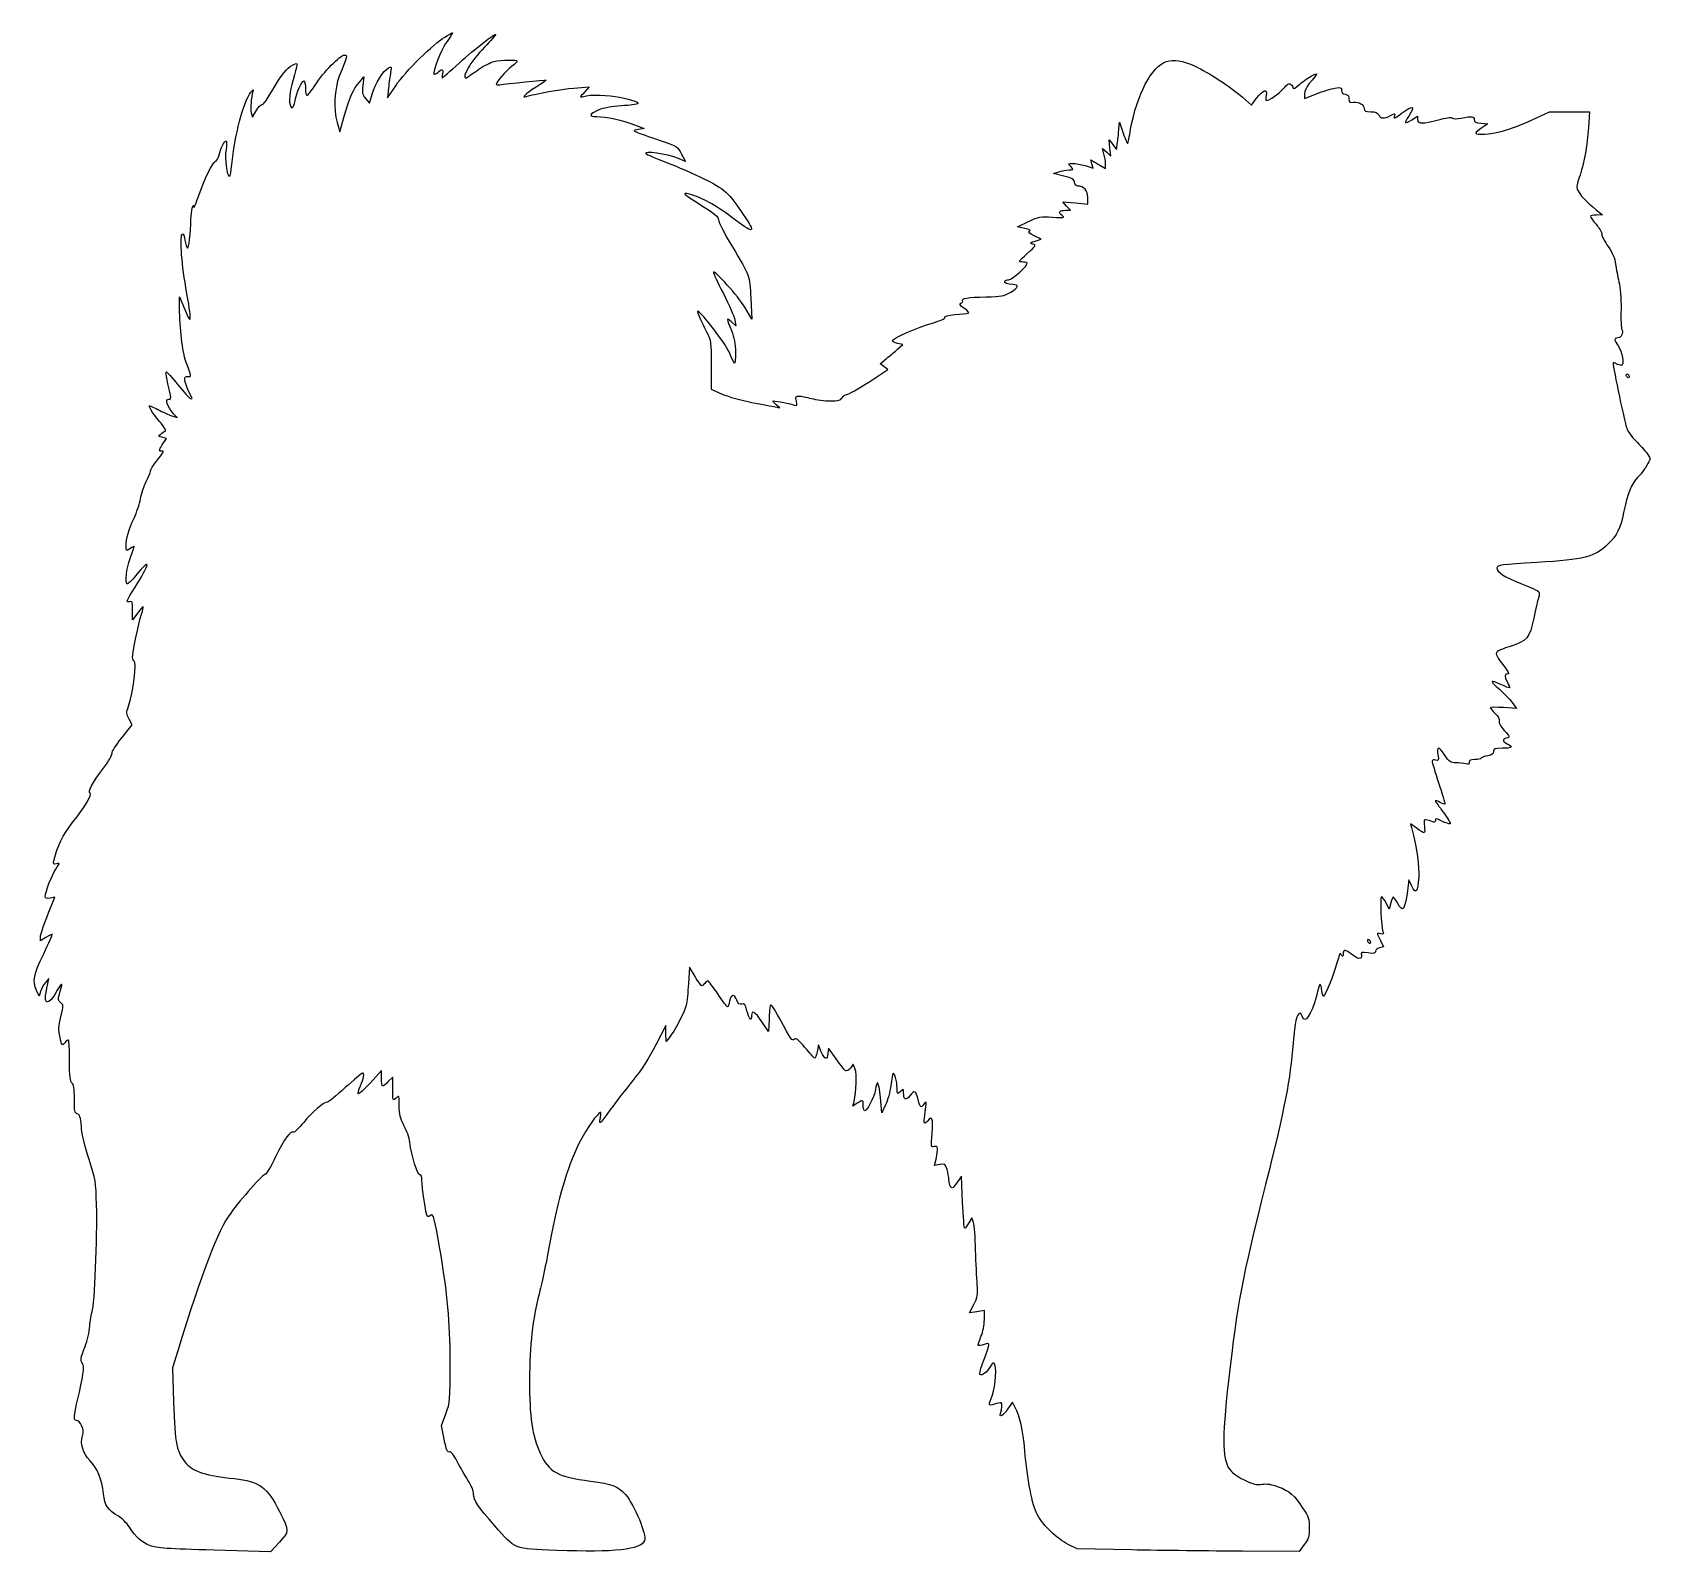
# Model space of a CAD drawing. Header units: centimetres. Extents: x -17.7 to 17.6, y -16.6 to 16.6.
import ezdxf

# ---------------------------------------------------------------- set-up
doc = ezdxf.new("R2010")
doc.units = ezdxf.units.CM
doc.header["$MEASUREMENT"] = 0
doc.layers.add('Layer 1', color=7, linetype='Continuous')

msp = doc.modelspace()

# ---------------------------------------------------------------- linework, layer by layer
at = {"layer": 'Layer 1'}
for points, knots in [([(-8.67481, 16.48178), (-8.91117, 16.3442), (-9.54264, 15.71978), (-9.74373, 15.41992), (-9.74373, 15.41992), (-9.74373, 15.41992), (-9.92365, 15.15181), (-9.92365, 15.15181), (-9.92365, 15.15181), (-9.92365, 15.15181), (-9.90248, 15.36348), (-9.90248, 15.36348), (-9.90248, 15.36348), (-9.88837, 15.4799), (-9.8672, 15.63512), (-9.85662, 15.71273), (-9.85662, 15.71273), (-9.83193, 15.83973), (-9.83545, 15.84679), (-9.90248, 15.80798), (-9.90248, 15.80798), (-10.01184, 15.75154), (-10.19176, 15.45873), (-10.25879, 15.23648), (-10.25879, 15.23648), (-10.25879, 15.23648), (-10.31523, 15.03892), (-10.31523, 15.03892), (-10.31523, 15.03892), (-10.31523, 15.03892), (-10.3999, 15.14123), (-10.3999, 15.14123), (-10.3999, 15.14123), (-10.47398, 15.22942), (-10.48104, 15.2647), (-10.4634, 15.42698), (-10.4634, 15.42698), (-10.4634, 15.42698), (-10.43871, 15.61042), (-10.43871, 15.61042), (-10.43871, 15.61042), (-10.43871, 15.61042), (-10.53043, 15.50459), (-10.53043, 15.50459), (-10.53043, 15.50459), (-10.67154, 15.34231), (-10.74915, 15.16945), (-10.86204, 14.77434), (-10.86204, 14.77434), (-10.86204, 14.77434), (-10.96435, 14.41098), (-10.96435, 14.41098), (-10.96435, 14.41098), (-10.96435, 14.41098), (-11.02432, 14.61912), (-11.02432, 14.61912), (-11.02432, 14.61912), (-11.10546, 14.89781), (-11.08076, 15.3529), (-10.97493, 15.62806), (-10.97493, 15.62806), (-10.79149, 16.0902), (-10.79149, 16.08667), (-10.86557, 16.08667), (-10.86557, 16.08667), (-10.95729, 16.08667), (-11.31713, 15.71625), (-11.5041, 15.4305), (-11.5041, 15.4305), (-11.58524, 15.30703), (-11.66285, 15.20472), (-11.68049, 15.20472), (-11.68049, 15.20472), (-11.69813, 15.20472), (-11.71224, 15.27528), (-11.71224, 15.36347), (-11.71224, 15.36347), (-11.71224, 15.45166), (-11.72988, 15.52222), (-11.75105, 15.52222), (-11.75105, 15.52222), (-11.79691, 15.52222), (-11.9098, 15.26822), (-11.94155, 15.0883), (-11.94155, 15.0883), (-11.9733, 14.92602), (-12.01916, 14.89074), (-12.05091, 15.01069), (-12.05091, 15.01069), (-12.07913, 15.12358), (-12.04385, 15.367), (-11.95213, 15.65627), (-11.95213, 15.65627), (-11.91685, 15.77974), (-11.89216, 15.8891), (-11.90274, 15.89969), (-11.90274, 15.89969), (-11.91332, 15.91027), (-11.97682, 15.88205), (-12.04385, 15.83619), (-12.04385, 15.83619), (-12.16379, 15.75505), (-12.2661, 15.61394), (-12.50246, 15.20472), (-12.50246, 15.20472), (-12.56243, 15.09889), (-12.63299, 15.01069), (-12.65768, 15.01069), (-12.65768, 15.01069), (-12.6859, 15.01069), (-12.74235, 14.94719), (-12.78821, 14.87311), (-12.78821, 14.87311), (-12.78821, 14.87311), (-12.87288, 14.73553), (-12.87288, 14.73553), (-12.87288, 14.73553), (-12.87288, 14.73553), (-12.89757, 14.83078), (-12.89757, 14.83078), (-12.89757, 14.83078), (-12.91874, 14.92603), (-12.9011, 15.16239), (-12.85876, 15.29292), (-12.85876, 15.29292), (-12.83759, 15.34936), (-12.84818, 15.34584), (-12.90815, 15.27528), (-12.90815, 15.27528), (-13.05984, 15.08831), (-13.26798, 14.29809), (-13.3209, 13.69836), (-13.3209, 13.69836), (-13.33501, 13.55725), (-13.35618, 13.44083), (-13.37382, 13.44083), (-13.37382, 13.44083), (-13.43026, 13.44083), (-13.48318, 13.83241), (-13.4479, 14.02644), (-13.4479, 14.02644), (-13.43026, 14.13227), (-13.43026, 14.21694), (-13.44437, 14.21694), (-13.44437, 14.21694), (-13.48318, 14.21694), (-13.56784, 14.04761), (-13.59959, 13.9065), (-13.59959, 13.9065), (-13.6137, 13.843), (-13.64545, 13.7795), (-13.67367, 13.76892), (-13.67367, 13.76892), (-13.74423, 13.7407), (-13.91356, 13.3985), (-14.04056, 13.02456), (-14.04056, 13.02456), (-14.097, 12.85523), (-14.14639, 12.74234), (-14.14639, 12.77056), (-14.14639, 12.77056), (-14.15697, 12.89403), (-14.21342, 12.67178), (-14.21342, 12.50598), (-14.21342, 12.50598), (-14.22048, 12.20259), (-14.25928, 11.85334), (-14.29103, 11.87451), (-14.29103, 11.87451), (-14.30514, 11.88157), (-14.32984, 11.9627), (-14.34395, 12.04737), (-14.34395, 12.04737), (-14.35453, 12.13556), (-14.37923, 12.19554), (-14.39687, 12.18495), (-14.39687, 12.18495), (-14.46037, 12.14614), (-14.42509, 11.60639), (-14.32279, 11.0102), (-14.32279, 11.0102), (-14.18873, 10.25878), (-14.19579, 10.15295), (-14.34748, 10.53042), (-14.34748, 10.53042), (-14.34748, 10.53042), (-14.46037, 10.81264), (-14.46037, 10.81264), (-14.46037, 10.81264), (-14.46037, 10.81264), (-14.46037, 10.5657), (-14.46037, 10.5657), (-14.46037, 10.5657), (-14.46037, 10.12826), (-14.4004, 9.60967), (-14.32279, 9.39801), (-14.32279, 9.39801), (-14.19932, 9.06287), (-14.19932, 9.05934), (-14.2734, 9.07345), (-14.2734, 9.07345), (-14.39334, 9.09462), (-14.36865, 8.94998), (-14.18873, 8.5972), (-14.18873, 8.5972), (-14.18167, 8.58309), (-14.19579, 8.57956), (-14.22401, 8.59014), (-14.22401, 8.59014), (-14.2487, 8.60072), (-14.37218, 8.73478), (-14.49918, 8.89), (-14.49918, 8.89), (-14.62265, 9.04522), (-14.73554, 9.17222), (-14.74965, 9.17222), (-14.74965, 9.17222), (-14.77082, 9.17222), (-14.75318, 9.06991), (-14.65793, 8.65364), (-14.65793, 8.65364), (-14.64382, 8.5972), (-14.6544, 8.5725), (-14.69321, 8.5725), (-14.69321, 8.5725), (-14.78493, 8.5725), (-14.73907, 8.42433), (-14.5909, 8.25853), (-14.5909, 8.25853), (-14.5909, 8.25853), (-14.51682, 8.17739), (-14.51682, 8.17739), (-14.51682, 8.17739), (-14.51682, 8.17739), (-14.60501, 8.20208), (-14.60501, 8.20208), (-14.60501, 8.20208), (-14.6544, 8.21619), (-14.78493, 8.27616), (-14.89429, 8.32908), (-14.89429, 8.32908), (-15.00718, 8.38552), (-15.10596, 8.43139), (-15.11654, 8.43139), (-15.11654, 8.43139), (-15.15182, 8.43139), (-15.06362, 8.29381), (-14.89782, 8.0892), (-14.89782, 8.0892), (-14.8061, 7.97984), (-14.74965, 7.88459), (-14.77082, 7.87753), (-14.77082, 7.87753), (-14.79199, 7.87047), (-14.83785, 7.84225), (-14.87313, 7.81403), (-14.87313, 7.81403), (-14.93663, 7.76817), (-14.93663, 7.76464), (-14.84491, 7.74347), (-14.84491, 7.74347), (-14.84491, 7.74347), (-14.74966, 7.71878), (-14.74966, 7.71878), (-14.74966, 7.71878), (-14.74966, 7.71878), (-14.83785, 7.5812), (-14.83785, 7.5812), (-14.83785, 7.5812), (-14.91546, 7.4542), (-14.91899, 7.42598), (-14.84138, 7.44009), (-14.84138, 7.44009), (-14.79552, 7.44715), (-14.81669, 7.40834), (-14.9578, 7.22842), (-14.9578, 7.22842), (-15.03541, 7.12964), (-15.09891, 7.02734), (-15.09891, 6.99911), (-15.09891, 6.99911), (-15.09891, 6.97089), (-15.13772, 6.87211), (-15.1871, 6.77686), (-15.1871, 6.77686), (-15.23649, 6.68514), (-15.29293, 6.5158), (-15.3141, 6.39939), (-15.3141, 6.39939), (-15.33527, 6.2865), (-15.39877, 6.096), (-15.45168, 5.97958), (-15.45168, 5.97958), (-15.57162, 5.72911), (-15.62807, 5.52802), (-15.62807, 5.36927), (-15.62807, 5.36927), (-15.62807, 5.25638), (-15.62807, 5.25638), (-15.53988, 5.31283), (-15.53988, 5.31283), (-15.49049, 5.34458), (-15.45169, 5.36575), (-15.45169, 5.35869), (-15.45169, 5.35869), (-15.45169, 5.35163), (-15.4905, 5.23522), (-15.53988, 5.09763), (-15.53988, 5.09763), (-15.62102, 4.8648), (-15.6563, 4.58963), (-15.60691, 4.54024), (-15.60691, 4.54024), (-15.59633, 4.52966), (-15.50813, 4.61432), (-15.41288, 4.72721), (-15.41288, 4.72721), (-15.24707, 4.92829), (-15.16946, 4.99885), (-15.16946, 4.95652), (-15.16946, 4.95652), (-15.16946, 4.92124), (-15.30704, 4.66019), (-15.43052, 4.46969), (-15.43052, 4.46969), (-15.62808, 4.16277), (-15.63866, 4.13102), (-15.55752, 4.15219), (-15.55752, 4.15219), (-15.49402, 4.16983), (-15.48696, 4.15219), (-15.48696, 3.96522), (-15.48696, 3.96522), (-15.48696, 3.96522), (-15.48696, 3.76061), (-15.48696, 3.76061), (-15.48696, 3.76061), (-15.48696, 3.76061), (-15.37407, 3.90878), (-15.37407, 3.90878), (-15.37407, 3.90878), (-15.3141, 3.98992), (-15.25765, 4.04989), (-15.25413, 4.04636), (-15.25413, 4.04636), (-15.24707, 4.0393), (-15.26471, 3.96522), (-15.29294, 3.88055), (-15.29294, 3.88055), (-15.35644, 3.67947), (-15.48697, 3.04094), (-15.48697, 2.93863), (-15.48697, 2.93863), (-15.48697, 2.89277), (-15.47286, 2.85749), (-15.45522, 2.85749), (-15.45522, 2.85749), (-15.39172, 2.85749), (-15.47286, 2.15546), (-15.57516, 1.87324), (-15.57516, 1.87324), (-15.62455, 1.7286), (-15.62455, 1.70743), (-15.56458, 1.59102), (-15.56458, 1.59102), (-15.56458, 1.59102), (-15.49755, 1.46402), (-15.49755, 1.46402), (-15.49755, 1.46402), (-15.49755, 1.46402), (-15.72333, 1.1818), (-15.72333, 1.1818), (-15.72333, 1.1818), (-15.85033, 1.02305), (-15.94205, 0.87488), (-15.935, 0.84313), (-15.935, 0.84313), (-15.92794, 0.81138), (-16.00908, 0.66674), (-16.11844, 0.5221), (-16.11844, 0.5221), (-16.36891, 0.19049), (-16.47122, -0.00354), (-16.41477, -0.02471), (-16.41477, -0.02471), (-16.35833, -0.04588), (-16.52766, -0.3281), (-16.80283, -0.67382), (-16.80283, -0.67382), (-17.00039, -0.92429), (-17.13797, -1.19946), (-17.19794, -1.47815), (-17.19794, -1.47815), (-17.22263, -1.58751), (-17.21558, -1.59104), (-17.14502, -1.56987), (-17.14502, -1.56987), (-17.07094, -1.54518), (-17.07094, -1.5487), (-17.15913, -1.68276), (-17.15913, -1.68276), (-17.25438, -1.8274), (-17.39196, -2.17665), (-17.39196, -2.27895), (-17.39196, -2.27895), (-17.39196, -2.32481), (-17.37079, -2.33187), (-17.28613, -2.31776), (-17.28613, -2.31776), (-17.28613, -2.31776), (-17.18382, -2.29659), (-17.18382, -2.29659), (-17.18382, -2.29659), (-17.18382, -2.29659), (-17.2579, -2.48003), (-17.2579, -2.48003), (-17.2579, -2.48003), (-17.41312, -2.8575), (-17.49779, -3.1115), (-17.49779, -3.17853), (-17.49779, -3.17853), (-17.49779, -3.17853), (-17.49779, -3.25261), (-17.49779, -3.25261), (-17.49779, -3.25261), (-17.49779, -3.25261), (-17.37785, -3.17853), (-17.37785, -3.17853), (-17.37785, -3.17853), (-17.31435, -3.1362), (-17.25085, -3.10445), (-17.24027, -3.10445), (-17.24027, -3.10445), (-17.22969, -3.10445), (-17.31435, -3.29848), (-17.42724, -3.53484), (-17.42724, -3.53484), (-17.65302, -3.99698), (-17.67418, -4.11692), (-17.58246, -4.33212), (-17.58246, -4.33212), (-17.58246, -4.33212), (-17.52602, -4.46265), (-17.52602, -4.46265), (-17.52602, -4.46265), (-17.52602, -4.46265), (-17.49427, -4.35682), (-17.49427, -4.35682), (-17.49427, -4.35682), (-17.47663, -4.29685), (-17.43077, -4.21218), (-17.38844, -4.16279), (-17.38844, -4.16279), (-17.38844, -4.16279), (-17.31436, -4.0746), (-17.31436, -4.0746), (-17.31436, -4.0746), (-17.31436, -4.0746), (-17.33905, -4.18043), (-17.33905, -4.18043), (-17.33905, -4.18043), (-17.40255, -4.4944), (-17.40255, -4.58612), (-17.34258, -4.58612), (-17.34258, -4.58612), (-17.31083, -4.58612), (-17.24027, -4.51204), (-17.18736, -4.42384), (-17.18736, -4.42384), (-17.02155, -4.14162), (-17.00392, -4.13103), (-17.06389, -4.34976), (-17.06389, -4.34976), (-17.11681, -4.54379), (-17.11681, -4.55437), (-17.05683, -4.60023), (-17.05683, -4.60023), (-16.99333, -4.64609), (-16.99333, -4.65667), (-17.0533, -4.90362), (-17.0533, -4.90362), (-17.10622, -5.12234), (-17.10622, -5.18584), (-17.07094, -5.35165), (-17.07094, -5.35165), (-17.02861, -5.54215), (-17.02508, -5.54568), (-16.96511, -5.47512), (-16.96511, -5.47512), (-16.93336, -5.43279), (-16.89808, -5.41162), (-16.88397, -5.4222), (-16.88397, -5.4222), (-16.87339, -5.43631), (-16.8628, -5.63739), (-16.8628, -5.87376), (-16.8628, -5.87376), (-16.8628, -6.21595), (-16.85222, -6.31473), (-16.80988, -6.35001), (-16.80988, -6.35001), (-16.77107, -6.38176), (-16.75696, -6.46995), (-16.75696, -6.70279), (-16.75696, -6.70279), (-16.75696, -6.97443), (-16.7499, -7.01323), (-16.69346, -7.02735), (-16.69346, -7.02735), (-16.63702, -7.04146), (-16.6229, -7.09438), (-16.60527, -7.30604), (-16.60527, -7.30604), (-16.59469, -7.46832), (-16.53119, -7.73996), (-16.43594, -8.02571), (-16.43594, -8.02571), (-16.2913, -8.46668), (-16.28777, -8.50549), (-16.27366, -9.01349), (-16.27366, -9.01349), (-16.25249, -9.72257), (-16.31599, -11.20777), (-16.36891, -11.34182), (-16.36891, -11.34182), (-16.39008, -11.39826), (-16.41477, -11.54643), (-16.42183, -11.66285), (-16.42183, -11.66285), (-16.42889, -11.78985), (-16.47122, -11.97329), (-16.52414, -12.10735), (-16.52414, -12.10735), (-16.62645, -12.36135), (-16.6335, -12.42132), (-16.57706, -12.47777), (-16.57706, -12.47777), (-16.5312, -12.52363), (-16.57, -12.78469), (-16.68995, -13.2821), (-16.68995, -13.2821), (-16.77109, -13.61724), (-16.77462, -13.72307), (-16.70759, -13.72307), (-16.70759, -13.72307), (-16.67937, -13.72307), (-16.62998, -13.77246), (-16.60176, -13.83596), (-16.60176, -13.83596), (-16.5559, -13.92415), (-16.55237, -13.97002), (-16.58059, -14.06174), (-16.58059, -14.06174), (-16.63703, -14.22755), (-16.56648, -14.4498), (-16.41478, -14.60149), (-16.41478, -14.60149), (-16.25956, -14.75671), (-16.15372, -15.01777), (-16.12197, -15.32116), (-16.12197, -15.32116), (-16.09375, -15.58574), (-16.03025, -15.68099), (-15.79389, -15.81505), (-15.79389, -15.81505), (-15.72333, -15.85386), (-15.61397, -15.96322), (-15.55753, -16.05141), (-15.55753, -16.05141), (-15.41289, -16.27366), (-15.28236, -16.39008), (-15.09892, -16.46063), (-15.09892, -16.46063), (-14.96839, -16.51002), (-14.71792, -16.52766), (-13.70545, -16.55588), (-13.70545, -16.55588), (-13.70545, -16.55588), (-12.47426, -16.59116), (-12.47426, -16.59116), (-12.47426, -16.59116), (-12.47426, -16.59116), (-12.28376, -16.38302), (-12.28376, -16.38302), (-12.28376, -16.38302), (-12.06504, -16.14313), (-12.06504, -16.14666), (-12.28023, -15.71274), (-12.28023, -15.71274), (-12.54129, -15.18005), (-12.7212, -15.04952), (-13.26448, -14.99307), (-13.26448, -14.99307), (-13.87479, -14.92957), (-14.15348, -14.8449), (-14.3087, -14.66851), (-14.3087, -14.66851), (-14.52742, -14.42157), (-14.5627, -14.25223), (-14.59092, -13.31032), (-14.59092, -13.31032), (-14.59092, -13.31032), (-14.61561, -12.57654), (-14.61561, -12.57654), (-14.61561, -12.57654), (-14.61561, -12.57654), (-14.50272, -12.20612), (-14.50272, -12.20612), (-14.50272, -12.20612), (-13.97003, -10.47045), (-13.63489, -9.59556), (-13.34561, -9.1934), (-13.34561, -9.1934), (-13.141, -8.90765), (-12.62242, -8.32557), (-12.59067, -8.34673), (-12.59067, -8.34673), (-12.57303, -8.35731), (-12.47073, -8.18445), (-12.36489, -7.96573), (-12.36489, -7.96573), (-12.15675, -7.54945), (-12.05092, -7.40129), (-11.98036, -7.42951), (-11.98036, -7.42951), (-11.95567, -7.44009), (-11.85336, -7.34132), (-11.75105, -7.21432), (-11.75105, -7.21432), (-11.57113, -6.98854), (-11.32066, -6.77335), (-11.23599, -6.77335), (-11.23599, -6.77335), (-11.21482, -6.77335), (-11.03843, -6.63224), (-10.84441, -6.45585), (-10.84441, -6.45585), (-10.65391, -6.28299), (-10.48458, -6.14188), (-10.46694, -6.13835), (-10.46694, -6.13835), (-10.42108, -6.13835), (-10.44225, -6.25829), (-10.5128, -6.41704), (-10.5128, -6.41704), (-10.55161, -6.50171), (-10.5763, -6.58285), (-10.56219, -6.59343), (-10.56219, -6.59343), (-10.55161, -6.60401), (-10.43166, -6.49465), (-10.29761, -6.35001), (-10.29761, -6.35001), (-10.29761, -6.35001), (-10.05419, -6.08543), (-10.05419, -6.08543), (-10.05419, -6.08543), (-10.05419, -6.08543), (-10.05419, -6.25124), (-10.05419, -6.25124), (-10.05419, -6.25124), (-10.05419, -6.34649), (-10.04361, -6.42057), (-10.0295, -6.42057), (-10.0295, -6.42057), (-10.01539, -6.42057), (-9.95894, -6.37824), (-9.90603, -6.32532), (-9.90603, -6.32532), (-9.90603, -6.32532), (-9.80725, -6.23007), (-9.80725, -6.23007), (-9.80725, -6.23007), (-9.80725, -6.23007), (-9.80725, -6.49113), (-9.80725, -6.49113), (-9.80725, -6.49113), (-9.80725, -6.74513), (-9.80725, -6.74866), (-9.73669, -6.68516), (-9.73669, -6.68516), (-9.66613, -6.62166), (-9.66613, -6.62519), (-9.66613, -6.85097), (-9.66613, -6.85097), (-9.66613, -7.04147), (-9.64496, -7.12261), (-9.56382, -7.28136), (-9.56382, -7.28136), (-9.50385, -7.38719), (-9.4474, -7.553), (-9.43682, -7.64472), (-9.43682, -7.64472), (-9.39449, -7.94811), (-9.27101, -8.36086), (-9.2181, -8.36086), (-9.2181, -8.36086), (-9.18988, -8.36086), (-9.17224, -8.40319), (-9.17224, -8.47375), (-9.17224, -8.47375), (-9.17224, -8.62544), (-9.08052, -9.24281), (-9.0523, -9.2675), (-9.0523, -9.2675), (-9.04172, -9.27808), (-9.00997, -9.27103), (-8.98174, -9.24633), (-8.98174, -9.24633), (-8.92177, -9.19694), (-8.89355, -9.3063), (-8.78771, -9.93072), (-8.78771, -9.93072), (-8.60427, -11.03139), (-8.5584, -11.52528), (-8.55488, -12.43544), (-8.55488, -12.43544), (-8.55488, -13.3068), (-8.55488, -13.32091), (-8.65013, -13.57491), (-8.65013, -13.57491), (-8.65013, -13.57491), (-8.74538, -13.83597), (-8.74538, -13.83597), (-8.74538, -13.83597), (-8.74538, -13.83597), (-8.68541, -14.1323), (-8.68541, -14.1323), (-8.68541, -14.1323), (-8.63602, -14.36513), (-8.61485, -14.42511), (-8.57252, -14.41099), (-8.57252, -14.41099), (-8.53371, -14.39688), (-8.48433, -14.46038), (-8.40319, -14.6156), (-8.40319, -14.6156), (-8.33969, -14.73554), (-8.23386, -14.92252), (-8.16683, -15.02835), (-8.16683, -15.02835), (-8.09275, -15.14124), (-8.04336, -15.26471), (-8.04336, -15.33174), (-8.04336, -15.33174), (-8.04336, -15.4658), (-7.95164, -15.60338), (-7.58122, -16.02318), (-7.58122, -16.02318), (-7.11908, -16.54882), (-7.18964, -16.5206), (-6.23008, -16.5594), (-6.23008, -16.5594), (-4.96361, -16.60879), (-4.39211, -16.54529), (-4.3145, -16.34421), (-4.3145, -16.34421), (-4.26511, -16.21368), (-4.52264, -15.58927), (-4.72725, -15.33879), (-4.72725, -15.33879), (-4.87542, -15.1624), (-5.01653, -15.10596), (-5.48925, -15.04598), (-5.48925, -15.04598), (-6.2195, -14.95073), (-6.39942, -14.85195), (-6.58992, -14.4392), (-6.58992, -14.4392), (-6.76631, -14.0582), (-6.82628, -13.64192), (-6.82275, -12.84112), (-6.82275, -12.84112), (-6.81922, -12.07912), (-6.75572, -11.50056), (-6.61461, -10.96434), (-6.61461, -10.96434), (-6.56875, -10.78442), (-6.46292, -10.29406), (-6.3853, -9.87778), (-6.3853, -9.87778), (-6.18774, -8.83709), (-6.00783, -8.21972), (-5.76088, -7.7082), (-5.76088, -7.7082), (-5.64799, -7.47184), (-5.40105, -7.09437), (-5.30932, -7.02028), (-5.30932, -7.02028), (-5.2564, -6.97442), (-5.25288, -6.98147), (-5.27757, -7.112), (-5.27757, -7.112), (-5.30579, -7.27781), (-5.30932, -7.28133), (-5.05532, -6.92856), (-5.05532, -6.92856), (-4.94243, -6.77687), (-4.72371, -6.49112), (-4.56849, -6.30062), (-4.56849, -6.30062), (-4.38505, -6.07484), (-4.20866, -5.79968), (-4.06755, -5.52451), (-4.06755, -5.52451), (-4.06755, -5.52451), (-3.84883, -5.09765), (-3.84883, -5.09765), (-3.84883, -5.09765), (-3.84883, -5.09765), (-3.8453, -5.27404), (-3.8453, -5.27404), (-3.8453, -5.27404), (-3.8453, -5.27404), (-3.84177, -5.45043), (-3.84177, -5.45043), (-3.84177, -5.45043), (-3.84177, -5.45043), (-3.77474, -5.36929), (-3.77474, -5.36929), (-3.77474, -5.36929), (-3.66538, -5.23523), (-3.43255, -4.79073), (-3.40432, -4.65668), (-3.40432, -4.65668), (-3.39021, -4.58965), (-3.36551, -4.37446), (-3.35493, -4.18043), (-3.35493, -4.18043), (-3.35493, -4.18043), (-3.33376, -3.82765), (-3.33376, -3.82765), (-3.33376, -3.82765), (-3.33376, -3.82765), (-3.21029, -4.02873), (-3.21029, -4.02873), (-3.21029, -4.02873), (-3.14326, -4.14162), (-3.07623, -4.23334), (-3.06565, -4.23334), (-3.06565, -4.23334), (-3.05154, -4.23334), (-3.02332, -4.20865), (-2.99862, -4.18042), (-2.99862, -4.18042), (-2.97393, -4.1522), (-2.94218, -4.1275), (-2.92806, -4.1275), (-2.92806, -4.1275), (-2.91748, -4.1275), (-2.8187, -4.2545), (-2.71287, -4.40972), (-2.71287, -4.40972), (-2.61056, -4.56494), (-2.51179, -4.69194), (-2.5012, -4.69194), (-2.5012, -4.69194), (-2.48709, -4.69194), (-2.46592, -4.6355), (-2.45534, -4.56847), (-2.45534, -4.56847), (-2.42712, -4.41678), (-2.34951, -4.40619), (-2.30012, -4.5473), (-2.30012, -4.5473), (-2.2719, -4.62844), (-2.2472, -4.64608), (-2.19076, -4.63197), (-2.19076, -4.63197), (-2.13079, -4.61786), (-2.11315, -4.63903), (-2.07787, -4.77661), (-2.07787, -4.77661), (-2.03201, -4.96358), (-1.97556, -5.02355), (-1.97556, -4.88597), (-1.97556, -4.88597), (-1.97556, -4.74839), (-1.90853, -4.79072), (-1.74625, -5.02355), (-1.74625, -5.02355), (-1.74625, -5.02355), (-1.60514, -5.22816), (-1.60514, -5.22816), (-1.60514, -5.22816), (-1.60514, -5.22816), (-1.59456, -4.97063), (-1.59456, -4.97063), (-1.59456, -4.97063), (-1.59103, -4.82599), (-1.57692, -4.68488), (-1.56634, -4.65666), (-1.56634, -4.65666), (-1.55576, -4.62491), (-1.47815, -4.73074), (-1.36878, -4.93888), (-1.36878, -4.93888), (-1.10772, -5.42924), (-1.09714, -5.44335), (-1.0407, -5.39749), (-1.0407, -5.39749), (-1.00542, -5.36927), (-0.95603, -5.40807), (-0.81139, -5.58093), (-0.81139, -5.58093), (-0.70908, -5.7044), (-0.61383, -5.80671), (-0.59972, -5.81376), (-0.59972, -5.81376), (-0.58208, -5.82082), (-0.56091, -5.75732), (-0.5468, -5.67265), (-0.5468, -5.67265), (-0.5468, -5.67265), (-0.51858, -5.52096), (-0.51858, -5.52096), (-0.51858, -5.52096), (-0.51858, -5.52096), (-0.45508, -5.67265), (-0.45508, -5.67265), (-0.45508, -5.67265), (-0.37747, -5.84904), (-0.32455, -5.86315), (-0.31044, -5.70793), (-0.31044, -5.70793), (-0.31044, -5.70793), (-0.29986, -5.59151), (-0.29986, -5.59151), (-0.29986, -5.59151), (-0.29986, -5.59151), (-0.13053, -5.82787), (-0.13053, -5.82787), (-0.13053, -5.82787), (-0.03881, -5.9584), (0.05291, -6.07481), (0.07761, -6.08893), (0.07761, -6.08893), (0.09878, -6.10304), (0.14464, -6.07482), (0.17992, -6.02896), (0.17992, -6.02896), (0.17992, -6.02896), (0.24342, -5.94429), (0.24342, -5.94429), (0.24342, -5.94429), (0.24342, -5.94429), (0.28223, -6.05012), (0.28223, -6.05012), (0.28223, -6.05012), (0.32456, -6.15595), (0.31045, -6.53695), (0.26106, -6.75568), (0.26106, -6.75568), (0.26106, -6.75568), (0.23637, -6.85799), (0.23637, -6.85799), (0.23637, -6.85799), (0.23637, -6.85799), (0.32809, -6.79802), (0.32809, -6.79802), (0.32809, -6.79802), (0.45156, -6.71688), (0.45862, -6.72041), (0.45862, -6.84035), (0.45862, -6.84035), (0.45862, -6.90032), (0.47273, -6.95324), (0.49037, -6.96382), (0.49037, -6.96382), (0.5327, -6.99204), (0.69851, -6.66749), (0.72673, -6.49815), (0.72673, -6.49815), (0.74084, -6.41701), (0.76201, -6.34998), (0.77612, -6.34998), (0.77612, -6.34998), (0.79023, -6.34998), (0.81845, -6.49815), (0.83609, -6.67454), (0.83609, -6.67454), (0.83609, -6.67454), (0.86784, -7.00262), (0.86784, -7.00262), (0.86784, -7.00262), (0.86784, -7.00262), (0.94898, -6.82976), (0.94898, -6.82976), (0.94898, -6.82976), (0.99484, -6.73451), (1.04423, -6.54401), (1.06187, -6.40995), (1.06187, -6.40995), (1.07951, -6.27237), (1.10068, -6.15595), (1.11126, -6.14537), (1.11126, -6.14537), (1.14301, -6.11362), (1.19945, -6.31823), (1.19945, -6.46287), (1.19945, -6.46287), (1.19945, -6.60398), (1.19945, -6.60751), (1.27001, -6.54401), (1.27001, -6.54401), (1.33704, -6.48051), (1.34057, -6.48404), (1.34057, -6.56518), (1.34057, -6.56518), (1.34057, -6.72393), (1.38996, -6.74862), (1.47815, -6.63221), (1.47815, -6.63221), (1.5734, -6.50168), (1.61221, -6.51932), (1.66159, -6.72393), (1.66159, -6.72393), (1.70745, -6.89679), (1.71803, -6.90737), (1.78506, -6.81565), (1.78506, -6.81565), (1.83092, -6.75921), (1.83092, -6.75921), (1.83092, -6.82623), (1.83092, -6.82623), (1.83092, -6.86504), (1.81681, -6.97087), (1.8027, -7.06612), (1.8027, -7.06612), (1.77448, -7.23898), (1.79212, -7.27073), (1.86973, -7.17901), (1.86973, -7.17901), (1.96498, -7.06259), (1.98615, -7.12257), (1.96498, -7.44712), (1.96498, -7.44712), (1.94029, -7.75404), (1.94381, -7.76462), (2.01084, -7.74345), (2.01084, -7.74345), (2.09198, -7.71876), (2.10256, -7.78931), (2.04965, -8.01862), (2.04965, -8.01862), (2.04965, -8.01862), (2.0179, -8.1562), (2.0179, -8.1562), (2.0179, -8.1562), (2.0179, -8.1562), (2.13432, -8.13503), (2.13432, -8.13503), (2.13432, -8.13503), (2.24721, -8.11386), (2.25426, -8.11739), (2.28954, -8.24439), (2.28954, -8.24439), (2.31071, -8.31847), (2.32835, -8.41372), (2.32835, -8.45606), (2.32835, -8.45606), (2.32835, -8.55484), (2.36363, -8.64303), (2.40243, -8.64303), (2.40243, -8.64303), (2.41654, -8.64303), (2.46946, -8.58659), (2.51885, -8.51603), (2.51885, -8.51603), (2.51885, -8.51603), (2.60352, -8.38903), (2.60352, -8.38903), (2.60352, -8.38903), (2.60352, -8.38903), (2.62821, -8.957), (2.62821, -8.957), (2.62821, -8.957), (2.64232, -9.27097), (2.66349, -9.52497), (2.6776, -9.52497), (2.6776, -9.52497), (2.68818, -9.52497), (2.73052, -9.47205), (2.76579, -9.40855), (2.76579, -9.40855), (2.76579, -9.40855), (2.83282, -9.29566), (2.83282, -9.29566), (2.83282, -9.29566), (2.83282, -9.29566), (2.8681, -9.40149), (2.8681, -9.40149), (2.8681, -9.40149), (2.88574, -9.45793), (2.90691, -9.72957), (2.91396, -10.00121), (2.91396, -10.00121), (2.92102, -10.27285), (2.93865, -10.61152), (2.94924, -10.75263), (2.94924, -10.75263), (2.96688, -10.98546), (2.95982, -11.0278), (2.87516, -11.19007), (2.87516, -11.19007), (2.87516, -11.19007), (2.77991, -11.36999), (2.77991, -11.36999), (2.77991, -11.36999), (2.77991, -11.36999), (2.94219, -11.34882), (2.94219, -11.34882), (2.94219, -11.34882), (2.94219, -11.34882), (3.10447, -11.32413), (3.10447, -11.32413), (3.10447, -11.32413), (3.10447, -11.32413), (3.10447, -11.52169), (3.10447, -11.52169), (3.10447, -11.52169), (3.10447, -11.64163), (3.07625, -11.78275), (3.03039, -11.89211), (3.03039, -11.89211), (2.98806, -11.98736), (2.95983, -12.07555), (2.97042, -12.08261), (2.97042, -12.08261), (2.97748, -12.09319), (3.03745, -12.08261), (3.10095, -12.06497), (3.10095, -12.06497), (3.23501, -12.02616), (3.23853, -12.005), (3.08331, -12.4248), (3.08331, -12.4248), (3.02687, -12.57297), (2.99159, -12.70702), (3.0057, -12.71761), (3.0057, -12.71761), (3.04451, -12.75642), (3.17151, -12.66469), (3.22795, -12.55533), (3.22795, -12.55533), (3.2597, -12.49889), (3.29851, -12.46008), (3.31614, -12.47066), (3.31614, -12.47066), (3.37964, -12.50947), (3.35495, -12.9716), (3.28086, -13.16563), (3.28086, -13.16563), (3.18914, -13.40552), (3.18914, -13.40552), (3.32319, -13.36671), (3.32319, -13.36671), (3.38669, -13.34907), (3.45372, -13.33496), (3.47136, -13.33496), (3.47136, -13.33496), (3.49605, -13.33496), (3.489, -13.46902), (3.45372, -13.56779), (3.45372, -13.56779), (3.41844, -13.67362), (3.52075, -13.61365), (3.61247, -13.4796), (3.61247, -13.4796), (3.61247, -13.4796), (3.71478, -13.32438), (3.71478, -13.32438), (3.71478, -13.32438), (3.71478, -13.32438), (3.7677, -13.42669), (3.7677, -13.42669), (3.7677, -13.42669), (3.89117, -13.66305), (3.94762, -13.90647), (3.98642, -14.37566), (3.98642, -14.37566), (4.03934, -15.01419), (4.14517, -15.56452), (4.26511, -15.78677), (4.26511, -15.78677), (4.38858, -16.0196), (4.68844, -16.30888), (4.93186, -16.42883), (4.93186, -16.42883), (4.93186, -16.42883), (5.13294, -16.52761), (5.13294, -16.52761), (5.13294, -16.52761), (5.13294, -16.52761), (6.31475, -16.54878), (6.31475, -16.54878), (6.31475, -16.54878), (6.96386, -16.56289), (8.05394, -16.57347), (8.73833, -16.577), (8.73833, -16.577), (8.73833, -16.577), (9.97658, -16.58053), (9.97658, -16.58053), (9.97658, -16.58053), (9.97658, -16.58053), (10.08594, -16.43236), (10.08594, -16.43236), (10.08594, -16.43236), (10.18119, -16.30536), (10.1953, -16.25597), (10.1953, -16.069), (10.1953, -16.069), (10.1953, -15.87497), (10.18119, -15.82558), (10.05772, -15.64214), (10.05772, -15.64214), (9.87428, -15.36345), (9.75786, -15.25761), (9.51797, -15.16942), (9.51797, -15.16942), (9.3698, -15.1165), (9.27455, -15.09886), (9.16519, -15.1165), (9.16519, -15.1165), (9.04172, -15.13414), (8.97469, -15.1165), (8.80183, -15.03536), (8.80183, -15.03536), (8.68541, -14.97892), (8.54783, -14.89072), (8.49491, -14.8378), (8.49491, -14.8378), (8.29383, -14.63319), (8.27972, -14.17458), (8.43141, -12.85519), (8.43141, -12.85519), (8.63249, -11.11247), (8.7101, -10.69619), (9.2428, -8.57247), (9.2428, -8.57247), (9.66966, -6.86503), (9.77902, -6.30058), (9.84252, -5.47861), (9.84252, -5.47861), (9.87427, -5.03411), (9.92366, -4.83303), (9.99421, -4.83303), (9.99421, -4.83303), (10.01185, -4.83303), (10.03302, -4.86478), (10.0436, -4.90359), (10.0436, -4.90359), (10.09299, -5.08703), (10.24116, -4.86831), (10.35052, -4.46262), (10.35052, -4.46262), (10.43166, -4.14865), (10.43519, -4.14512), (10.45988, -4.28623), (10.45988, -4.28623), (10.47046, -4.36384), (10.4881, -4.44145), (10.49516, -4.46262), (10.49516, -4.46262), (10.50927, -4.51201), (10.67508, -4.13806), (10.76327, -3.85584), (10.76327, -3.85584), (10.80208, -3.72178), (10.84441, -3.59126), (10.85146, -3.56303), (10.85146, -3.56303), (10.8691, -3.51717), (10.87263, -3.51717), (10.90085, -3.56303), (10.90085, -3.56303), (10.92907, -3.60536), (10.93613, -3.59831), (10.93613, -3.53481), (10.93613, -3.53481), (10.93613, -3.4325), (10.98905, -3.43603), (11.11957, -3.54539), (11.11957, -3.54539), (11.2501, -3.65475), (11.35946, -3.66533), (11.33476, -3.56303), (11.33476, -3.56303), (11.31712, -3.49953), (11.3277, -3.496), (11.4794, -3.51364), (11.4794, -3.51364), (11.61346, -3.53481), (11.64168, -3.52775), (11.64168, -3.48189), (11.64168, -3.48189), (11.64168, -3.45014), (11.68049, -3.41486), (11.72987, -3.40075), (11.72987, -3.40075), (11.72987, -3.40075), (11.81454, -3.37958), (11.81454, -3.37958), (11.81454, -3.37958), (11.81454, -3.37958), (11.74751, -3.242), (11.74751, -3.242), (11.74751, -3.242), (11.65932, -3.07267), (11.65932, -3.07267), (11.75457, -3.09736), (11.75457, -3.09736), (11.81807, -3.11147), (11.82513, -3.10442), (11.80396, -3.04797), (11.80396, -3.04797), (11.76163, -2.93861), (11.7334, -2.29303), (11.77221, -2.29303), (11.77221, -2.29303), (11.78985, -2.29303), (11.83571, -2.353), (11.87099, -2.42356), (11.87099, -2.42356), (11.87099, -2.42356), (11.93802, -2.55762), (11.93802, -2.55762), (11.93802, -2.55762), (11.93802, -2.55762), (11.9733, -2.42356), (11.9733, -2.42356), (11.9733, -2.42356), (11.99094, -2.353), (12.01563, -2.29303), (12.02622, -2.29303), (12.02622, -2.29303), (12.0368, -2.29303), (12.08619, -2.36006), (12.12853, -2.43767), (12.12853, -2.43767), (12.23789, -2.62817), (12.27317, -2.58936), (12.32961, -2.21542), (12.32961, -2.21542), (12.32961, -2.21542), (12.37194, -1.92261), (12.37194, -1.92261), (12.37194, -1.92261), (12.37194, -1.92261), (12.43191, -2.06019), (12.43191, -2.06019), (12.43191, -2.06019), (12.51658, -2.24716), (12.56597, -2.18366), (12.5836, -1.86263), (12.5836, -1.86263), (12.59771, -1.63332), (12.54479, -1.2488), (12.42838, -0.7796), (12.42838, -0.7796), (12.42838, -0.7796), (12.40721, -0.69493), (12.40721, -0.69493), (12.40721, -0.69493), (12.40721, -0.69493), (12.52715, -0.78312), (12.52715, -0.78312), (12.52715, -0.78312), (12.72823, -0.93129), (12.72823, -0.93129), (12.70707, -0.7549), (12.70707, -0.7549), (12.68943, -0.57851), (12.6859, -0.57851), (12.90463, -0.65965), (12.90463, -0.65965), (12.9258, -0.67023), (12.94696, -0.65259), (12.94696, -0.62084), (12.94696, -0.62084), (12.94696, -0.57145), (12.9646, -0.57145), (13.0916, -0.63495), (13.0916, -0.63495), (13.16921, -0.67728), (13.25035, -0.70551), (13.26799, -0.69845), (13.26799, -0.69845), (13.28916, -0.69139), (13.22213, -0.58203), (13.12688, -0.45151), (13.12688, -0.45151), (13.0281, -0.32098), (12.94696, -0.20457), (12.94696, -0.19398), (12.94696, -0.19398), (12.94696, -0.1834), (12.99635, -0.19751), (13.05279, -0.22926), (13.05279, -0.22926), (13.11276, -0.26101), (13.15862, -0.27159), (13.15862, -0.26101), (13.15862, -0.26101), (13.15862, -0.2469), (13.09512, -0.03876), (13.01751, 0.1976), (13.01751, 0.1976), (12.9399, 0.43749), (12.8764, 0.64916), (12.8764, 0.67385), (12.8764, 0.67385), (12.8764, 0.69854), (12.90815, 0.7056), (12.95048, 0.69502), (12.95048, 0.69502), (13.02104, 0.67738), (13.02456, 0.68444), (13.0034, 0.80791), (13.0034, 0.80791), (12.97165, 1.00547), (13.01398, 1.00899), (13.14804, 0.81144), (13.14804, 0.81144), (13.25387, 0.65269), (13.27857, 0.63505), (13.39851, 0.63505), (13.39851, 0.63505), (13.46907, 0.63505), (13.56432, 0.62447), (13.61018, 0.61388), (13.61018, 0.61388), (13.66662, 0.59624), (13.68779, 0.60682), (13.68779, 0.64916), (13.68779, 0.64916), (13.68779, 0.69149), (13.71954, 0.7056), (13.80773, 0.7056), (13.80773, 0.7056), (13.87476, 0.7056), (13.93826, 0.71971), (13.94884, 0.73735), (13.94884, 0.73735), (13.95942, 0.75499), (14.02645, 0.77968), (14.09348, 0.79027), (14.09348, 0.79027), (14.1852, 0.80791), (14.21695, 0.8326), (14.21695, 0.88199), (14.21695, 0.88199), (14.21695, 0.94196), (14.24164, 0.95255), (14.41098, 0.95255), (14.41098, 0.95255), (14.61912, 0.95255), (14.65792, 0.98783), (14.51681, 1.05133), (14.51681, 1.05133), (14.40745, 1.10072), (14.40392, 1.15011), (14.5027, 1.1748), (14.5027, 1.1748), (14.57678, 1.19597), (14.57326, 1.20302), (14.44978, 1.34413), (14.44978, 1.34413), (14.3757, 1.43232), (14.32984, 1.51699), (14.34042, 1.55227), (14.34042, 1.55227), (14.351, 1.58755), (14.31573, 1.65105), (14.25223, 1.71102), (14.25223, 1.71102), (14.19579, 1.76746), (14.1464, 1.82391), (14.1464, 1.83449), (14.1464, 1.83449), (14.1464, 1.8486), (14.27693, 1.85213), (14.43568, 1.84155), (14.43568, 1.84155), (14.43568, 1.84155), (14.72143, 1.82391), (14.72143, 1.82391), (14.72143, 1.82391), (14.72143, 1.82391), (14.62265, 1.95444), (14.62265, 1.95444), (14.62265, 1.95444), (14.56973, 2.025), (14.44273, 2.152), (14.34396, 2.24019), (14.34396, 2.24019), (14.24518, 2.32486), (14.17463, 2.40247), (14.18521, 2.41305), (14.18521, 2.41305), (14.19227, 2.42363), (14.28046, 2.39188), (14.37571, 2.34602), (14.37571, 2.34602), (14.47449, 2.30016), (14.55563, 2.26841), (14.56268, 2.27546), (14.56268, 2.27546), (14.56974, 2.28252), (14.54857, 2.33543), (14.52035, 2.3954), (14.52035, 2.3954), (14.44979, 2.52946), (14.44979, 2.57532), (14.52035, 2.57532), (14.52035, 2.57532), (14.56268, 2.57532), (14.55916, 2.59649), (14.49213, 2.68115), (14.49213, 2.68115), (14.26988, 2.97748), (14.25224, 3.00923), (14.29105, 3.05509), (14.29105, 3.05509), (14.31222, 3.08331), (14.44274, 3.13623), (14.5768, 3.17503), (14.5768, 3.17503), (14.94369, 3.28792), (15.01072, 3.36553), (15.09538, 3.79239), (15.09538, 3.79239), (15.13419, 3.98642), (15.18005, 4.1875), (15.19769, 4.23689), (15.19769, 4.23689), (15.21886, 4.28628), (15.22238, 4.34625), (15.20827, 4.36742), (15.20827, 4.36742), (15.19416, 4.39211), (15.01777, 4.47325), (14.81316, 4.55439), (14.81316, 4.55439), (14.45333, 4.69197), (14.28752, 4.80133), (14.28752, 4.88953), (14.28752, 4.88953), (14.28752, 4.9495), (14.39335, 4.96361), (15.16946, 5.00947), (15.16946, 5.00947), (16.19252, 5.06944), (16.42888, 5.12941), (16.71463, 5.40811), (16.71463, 5.40811), (16.91571, 5.60214), (16.98274, 5.73972), (17.05682, 6.10308), (17.05682, 6.10308), (17.14149, 6.5123), (17.22968, 6.74161), (17.36021, 6.86508), (17.36021, 6.86508), (17.42018, 6.92152), (17.50838, 7.03441), (17.55777, 7.11908), (17.55777, 7.11908), (17.64244, 7.26372), (17.64596, 7.27077), (17.58599, 7.36602), (17.58599, 7.36602), (17.55071, 7.41894), (17.44841, 7.53535), (17.35668, 7.62708), (17.35668, 7.62708), (17.26496, 7.7188), (17.16265, 7.8458), (17.13443, 7.91283), (17.13443, 7.91283), (17.08857, 8.00455), (16.82751, 9.25339), (16.82751, 9.36627), (16.82751, 9.36627), (16.82751, 9.37685), (16.85926, 9.3698), (16.89454, 9.34863), (16.89454, 9.34863), (16.93335, 9.33099), (16.98273, 9.31335), (17.00743, 9.31335), (17.00743, 9.31335), (17.07446, 9.31335), (17.02154, 9.62379), (16.93687, 9.74021), (16.93687, 9.74021), (16.84515, 9.86368), (16.84162, 9.91307), (16.92981, 9.91307), (16.92981, 9.91307), (17.00389, 9.91307), (17.06034, 10.02949), (17.018, 10.09651), (17.018, 10.09651), (17.00389, 10.11768), (16.99331, 10.31876), (17.00036, 10.53748), (17.00036, 10.53748), (17.00389, 10.79148), (16.98625, 11.0102), (16.9545, 11.1372), (16.9545, 11.1372), (16.92628, 11.25009), (16.89453, 11.42295), (16.88042, 11.52526), (16.88042, 11.52526), (16.86278, 11.65579), (16.81692, 11.76515), (16.71814, 11.90626), (16.71814, 11.90626), (16.64406, 12.01562), (16.58056, 12.13557), (16.58056, 12.17437), (16.58056, 12.17437), (16.58056, 12.2167), (16.52412, 12.31195), (16.45709, 12.39309), (16.45709, 12.39309), (16.39006, 12.4707), (16.33362, 12.54831), (16.33362, 12.56595), (16.33362, 12.56595), (16.33362, 12.58006), (16.39359, 12.59417), (16.46768, 12.59417), (16.46768, 12.59417), (16.46768, 12.59417), (16.59821, 12.5977), (16.59821, 12.5977), (16.59821, 12.5977), (16.59821, 12.5977), (16.4571, 12.71059), (16.4571, 12.71059), (16.4571, 12.71059), (16.25249, 12.87287), (16.08668, 13.05278), (16.04788, 13.14803), (16.04788, 13.14803), (16.02671, 13.20447), (16.0373, 13.28561), (16.08669, 13.41614), (16.08669, 13.41614), (16.18547, 13.69131), (16.26661, 14.1217), (16.28777, 14.50975), (16.28777, 14.50975), (16.28777, 14.50975), (16.30894, 14.85194), (16.30894, 14.85194), (16.30894, 14.85194), (16.30894, 14.85194), (15.8715, 14.85194), (15.8715, 14.85194), (15.8715, 14.85194), (15.8715, 14.85194), (15.43758, 14.85194), (15.43758, 14.85194), (15.43758, 14.85194), (15.43758, 14.85194), (15.06364, 14.67555), (15.06364, 14.67555), (15.06364, 14.67555), (14.85903, 14.5803), (14.56622, 14.46741), (14.41453, 14.42861), (14.41453, 14.42861), (14.13584, 14.35805), (13.82892, 14.33336), (13.82892, 14.38628), (13.82892, 14.38628), (13.82892, 14.40039), (13.88889, 14.44978), (13.96298, 14.49917), (13.96298, 14.49917), (13.96298, 14.49917), (14.09351, 14.58736), (14.09351, 14.58736), (14.09351, 14.58736), (14.09351, 14.58736), (13.94534, 14.59794), (13.94534, 14.59794), (13.94534, 14.59794), (13.82187, 14.60852), (13.79365, 14.62263), (13.79365, 14.67908), (13.79365, 14.67908), (13.79365, 14.75316), (13.75132, 14.76022), (13.51143, 14.71083), (13.51143, 14.71083), (13.41618, 14.69319), (13.33857, 14.69319), (13.31387, 14.71436), (13.31387, 14.71436), (13.28565, 14.73553), (13.17981, 14.72142), (13.01401, 14.67555), (13.01401, 14.67555), (12.67182, 14.5803), (12.55893, 14.58383), (12.55893, 14.67908), (12.55893, 14.67908), (12.55893, 14.67908), (12.55893, 14.75316), (12.55893, 14.75316), (12.55893, 14.75316), (12.55893, 14.75316), (12.43193, 14.67555), (12.43193, 14.67555), (12.43193, 14.67555), (12.3649, 14.63322), (12.3014, 14.60499), (12.29435, 14.61205), (12.29435, 14.61205), (12.28377, 14.61911), (12.31904, 14.68613), (12.36491, 14.75669), (12.36491, 14.75669), (12.52013, 14.98247), (12.44958, 15.00363), (12.20263, 14.80961), (12.20263, 14.80961), (12.05446, 14.69672), (12.02271, 14.68614), (12.05446, 14.76728), (12.05446, 14.76728), (12.0721, 14.8202), (12.06504, 14.8202), (11.96627, 14.76728), (11.96627, 14.76728), (11.82163, 14.6932), (11.75813, 14.69672), (11.71227, 14.78139), (11.71227, 14.78139), (11.68405, 14.83431), (11.63819, 14.85195), (11.53588, 14.85195), (11.53588, 14.85195), (11.41946, 14.85195), (11.39477, 14.86253), (11.39477, 14.92251), (11.39477, 14.92251), (11.39477, 15.00718), (11.28188, 15.07068), (11.15488, 15.05657), (11.15488, 15.05657), (11.07374, 15.04599), (11.05963, 15.0601), (11.05963, 15.13418), (11.05963, 15.13418), (11.05963, 15.19768), (11.03846, 15.2259), (10.98202, 15.23296), (10.98202, 15.23296), (10.92558, 15.24002), (10.90088, 15.26824), (10.90088, 15.31763), (10.90088, 15.31763), (10.90088, 15.38113), (10.88677, 15.38819), (10.75624, 15.36702), (10.75624, 15.36702), (10.6751, 15.35291), (10.49166, 15.29646), (10.35055, 15.24355), (10.35055, 15.24355), (10.35055, 15.24355), (10.08949, 15.14124), (10.08949, 15.14124), (10.08949, 15.14124), (10.08949, 15.14124), (10.08949, 15.24355), (10.08949, 15.24355), (10.08949, 15.24355), (10.08949, 15.29999), (10.13182, 15.39172), (10.18827, 15.45874), (10.18827, 15.45874), (10.40346, 15.71274), (10.40346, 15.7198), (10.23413, 15.62455), (10.23413, 15.62455), (10.14946, 15.57869), (10.02599, 15.49049), (9.95896, 15.43052), (9.95896, 15.43052), (9.89546, 15.37055), (9.84254, 15.3388), (9.84254, 15.36349), (9.84254, 15.36349), (9.84254, 15.38818), (9.82137, 15.42699), (9.79315, 15.44816), (9.79315, 15.44816), (9.75434, 15.47991), (9.71907, 15.46227), (9.62734, 15.35291), (9.62734, 15.35291), (9.52151, 15.23297), (9.32748, 15.09891), (9.25692, 15.09891), (9.25692, 15.09891), (9.24634, 15.09891), (9.24281, 15.1483), (9.25692, 15.20827), (9.25692, 15.20827), (9.28514, 15.36349), (9.18989, 15.33174), (9.04525, 15.14477), (9.04525, 15.14477), (9.04525, 15.14477), (8.93236, 14.9966), (8.93236, 14.9966), (8.93236, 14.9966), (8.93236, 14.9966), (8.73833, 15.16946), (8.73833, 15.16946), (8.73833, 15.16946), (8.4808, 15.39171), (7.98339, 15.71627), (7.70469, 15.84327), (7.70469, 15.84327), (7.42952, 15.97027), (7.23902, 16.00202), (7.08027, 15.9491), (7.08027, 15.9491), (6.75571, 15.83974), (6.43116, 15.22238), (6.2971, 14.46743), (6.2971, 14.46743), (6.26888, 14.30515), (6.24066, 14.16404), (6.23007, 14.15699), (6.23007, 14.15699), (6.22301, 14.14993), (6.17715, 14.24871), (6.13482, 14.38277), (6.13482, 14.38277), (6.13482, 14.38277), (6.05015, 14.62266), (6.05015, 14.62266), (6.05015, 14.62266), (6.05015, 14.62266), (6.03957, 14.48155), (6.03957, 14.48155), (6.03957, 14.48155), (6.03604, 14.40394), (6.02193, 14.26988), (6.01135, 14.18522), (6.01135, 14.18522), (6.01135, 14.18522), (5.99018, 14.03), (5.99018, 14.03), (5.99018, 14.03), (5.99018, 14.03), (5.90904, 14.13231), (5.90904, 14.13231), (5.90904, 14.13231), (5.90904, 14.13231), (5.8279, 14.23462), (5.8279, 14.23462), (5.8279, 14.23462), (5.8279, 14.23462), (5.84554, 14.05823), (5.84554, 14.05823), (5.84554, 14.05823), (5.84554, 14.05823), (5.86671, 13.88184), (5.86671, 13.88184), (5.86671, 13.88184), (5.86671, 13.88184), (5.77499, 13.96651), (5.77499, 13.96651), (5.77499, 13.96651), (5.77499, 13.96651), (5.68327, 14.05118), (5.68327, 14.05118), (5.68327, 14.05118), (5.68327, 14.05118), (5.71502, 13.93124), (5.71502, 13.93124), (5.71502, 13.93124), (5.73619, 13.86421), (5.7503, 13.76896), (5.7503, 13.71252), (5.7503, 13.71252), (5.7503, 13.71252), (5.7503, 13.61374), (5.7503, 13.61374), (5.7503, 13.61374), (5.7503, 13.61374), (5.58802, 13.70899), (5.58802, 13.70899), (5.58802, 13.70899), (5.58802, 13.70899), (5.42927, 13.80071), (5.42927, 13.80071), (5.42927, 13.80071), (5.42927, 13.80071), (5.45044, 13.71252), (5.45044, 13.71252), (5.45044, 13.71252), (5.45044, 13.71252), (5.47513, 13.6208), (5.47513, 13.6208), (5.47513, 13.6208), (5.47513, 13.6208), (5.3058, 13.67372), (5.3058, 13.67372), (5.3058, 13.67372), (5.21408, 13.70194), (5.09061, 13.72311), (5.03416, 13.72311), (5.03416, 13.72311), (4.93185, 13.72311), (4.92833, 13.72311), (4.99183, 13.65255), (4.99183, 13.65255), (5.05533, 13.58199), (5.0518, 13.58199), (4.9495, 13.58199), (4.9495, 13.58199), (4.89306, 13.58199), (4.79075, 13.56435), (4.72725, 13.53966), (4.72725, 13.53966), (4.72725, 13.53966), (4.61083, 13.50085), (4.61083, 13.50085), (4.61083, 13.50085), (4.61083, 13.50085), (4.83661, 13.44441), (4.83661, 13.44441), (4.83661, 13.44441), (5.02358, 13.39855), (5.06592, 13.37385), (5.07297, 13.31035), (5.07297, 13.31035), (5.08003, 13.26096), (5.10825, 13.22921), (5.14353, 13.22921), (5.14353, 13.22921), (5.27406, 13.22921), (5.36225, 13.1269), (5.36225, 12.97521), (5.36225, 12.97521), (5.36225, 12.97521), (5.36225, 12.8341), (5.36225, 12.8341), (5.36225, 12.8341), (5.36225, 12.8341), (5.09061, 12.85879), (5.09061, 12.85879), (5.09061, 12.85879), (5.09061, 12.85879), (4.81544, 12.88348), (4.81544, 12.88348), (4.81544, 12.88348), (4.81544, 12.88348), (4.90011, 12.79176), (4.90011, 12.79176), (4.90011, 12.79176), (4.90011, 12.79176), (4.98478, 12.70004), (4.98478, 12.70004), (4.98478, 12.70004), (4.98478, 12.70004), (4.87542, 12.70004), (4.87542, 12.70004), (4.87542, 12.70004), (4.73784, 12.70004), (4.70609, 12.65065), (4.80134, 12.58362), (4.80134, 12.58362), (4.86837, 12.53423), (4.85073, 12.5307), (4.5932, 12.54834), (4.5932, 12.54834), (4.32509, 12.56598), (4.29687, 12.56245), (4.06756, 12.45309), (4.06756, 12.45309), (4.06756, 12.45309), (3.82767, 12.33667), (3.82767, 12.33667), (3.82767, 12.33667), (3.82767, 12.33667), (3.98289, 12.30492), (3.98289, 12.30492), (3.98289, 12.30492), (4.09225, 12.28023), (4.124, 12.26259), (4.08872, 12.24142), (4.08872, 12.24142), (4.05344, 12.21673), (4.08166, 12.19203), (4.19455, 12.14264), (4.19455, 12.14264), (4.19455, 12.14264), (4.34624, 12.07208), (4.34624, 12.07208), (4.34624, 12.07208), (4.34624, 12.07208), (4.21218, 12.02622), (4.21218, 12.02622), (4.21218, 12.02622), (4.08518, 11.98389), (4.08165, 11.98036), (4.15926, 11.95919), (4.15926, 11.95919), (4.2404, 11.94155), (4.23334, 11.93097), (4.03932, 11.75458), (4.03932, 11.75458), (3.85235, 11.58877), (3.83824, 11.57114), (3.91938, 11.57114), (3.91938, 11.57114), (3.96877, 11.57114), (4.02169, 11.56056), (4.0358, 11.54645), (4.0358, 11.54645), (4.07108, 11.51117), (3.71124, 11.18309), (3.63363, 11.18309), (3.63363, 11.18309), (3.59835, 11.18309), (3.55955, 11.16898), (3.54896, 11.15134), (3.54896, 11.15134), (3.52427, 11.11253), (3.60893, 11.07726), (3.72182, 11.07726), (3.72182, 11.07726), (3.86999, 11.07726), (3.85235, 11.01376), (3.67949, 10.91145), (3.67949, 10.91145), (3.5278, 10.82326), (3.47841, 10.8162), (3.13621, 10.80914), (3.13621, 10.80914), (2.73757, 10.80208), (2.59646, 10.77739), (2.62821, 10.72095), (2.62821, 10.72095), (2.64232, 10.70331), (2.62468, 10.67862), (2.59293, 10.66803), (2.59293, 10.66803), (2.5506, 10.65039), (2.56471, 10.6257), (2.67054, 10.55514), (2.67054, 10.55514), (2.75168, 10.4987), (2.78343, 10.45989), (2.75168, 10.45283), (2.75168, 10.45283), (2.72346, 10.4493), (2.59293, 10.43519), (2.4624, 10.42461), (2.4624, 10.42461), (2.30365, 10.4105), (2.23309, 10.38933), (2.24368, 10.36111), (2.24368, 10.36111), (2.25074, 10.33289), (2.15196, 10.29055), (1.97204, 10.23764), (1.97204, 10.23764), (1.65454, 10.14945), (1.09362, 9.9025), (1.09362, 9.84958), (1.09362, 9.84958), (1.09362, 9.83194), (1.14654, 9.80372), (1.21004, 9.79314), (1.21004, 9.79314), (1.21004, 9.79314), (1.32293, 9.76845), (1.32293, 9.76845), (1.32293, 9.76845), (1.32293, 9.76845), (1.2171, 9.6732), (1.2171, 9.6732), (1.2171, 9.6732), (1.15713, 9.62028), (1.04777, 9.52503), (0.97016, 9.46506), (0.97016, 9.46506), (0.97016, 9.46506), (0.82905, 9.34864), (0.82905, 9.34864), (0.82905, 9.34864), (0.82905, 9.34864), (0.91019, 9.28514), (0.91019, 9.28514), (0.91019, 9.28514), (0.91019, 9.28514), (0.99486, 9.22164), (0.99486, 9.22164), (0.99486, 9.22164), (0.99486, 9.22164), (0.58211, 8.95), (0.58211, 8.95), (0.58211, 8.95), (0.3528, 8.80183), (0.13761, 8.67836), (0.10233, 8.67836), (0.10233, 8.67836), (0.06705, 8.67836), (0.02119, 8.64661), (0.00002, 8.6078), (0.00002, 8.6078), (-0.03173, 8.54783), (-0.07406, 8.53724), (-0.25751, 8.53724), (-0.25751, 8.53724), (-0.37745, 8.53724), (-0.56443, 8.56193), (-0.67026, 8.59016), (-0.67026, 8.59016), (-0.77609, 8.61838), (-0.89957, 8.64308), (-0.9419, 8.64308), (-0.9419, 8.64308), (-1.01246, 8.64308), (-1.01951, 8.62897), (-0.99834, 8.53019), (-0.99834, 8.53019), (-0.9807, 8.43141), (-0.98423, 8.42083), (-1.0442, 8.44552), (-1.0442, 8.44552), (-1.11828, 8.47374), (-1.43578, 8.53724), (-1.49576, 8.53724), (-1.49576, 8.53724), (-1.51693, 8.53371), (-1.49576, 8.50196), (-1.44637, 8.45963), (-1.44637, 8.45963), (-1.44637, 8.45963), (-1.35818, 8.38555), (-1.35818, 8.38555), (-1.35818, 8.38555), (-1.35818, 8.38555), (-1.46401, 8.40672), (-1.46401, 8.40672), (-1.46401, 8.40672), (-1.52045, 8.42083), (-1.74976, 8.46316), (-1.97201, 8.5055), (-1.97201, 8.5055), (-2.20132, 8.54783), (-2.48001, 8.62544), (-2.61759, 8.68542), (-2.61759, 8.68542), (-2.61759, 8.68542), (-2.85748, 8.79478), (-2.85748, 8.79478), (-2.85748, 8.79478), (-2.85748, 8.79478), (-2.85748, 9.32042), (-2.85748, 9.32042), (-2.85748, 9.32042), (-2.85748, 9.82842), (-2.86101, 9.84959), (-2.95979, 10.04714), (-2.95979, 10.04714), (-3.01623, 10.1565), (-3.08679, 10.3082), (-3.11854, 10.38581), (-3.11854, 10.38581), (-3.16793, 10.50575), (-3.16793, 10.51634), (-3.12207, 10.47753), (-3.12207, 10.47753), (-2.9739, 10.35406), (-2.51882, 9.74022), (-2.45179, 9.57089), (-2.45179, 9.57089), (-2.40946, 9.46858), (-2.3636, 9.37333), (-2.34948, 9.35922), (-2.34948, 9.35922), (-2.3389, 9.34864), (-2.32831, 9.45447), (-2.32831, 9.59911), (-2.32831, 9.59911), (-2.32831, 9.79314), (-2.353, 9.91308), (-2.4165, 10.07183), (-2.4165, 10.07183), (-2.52939, 10.33994), (-2.52586, 10.36816), (-2.41297, 10.26233), (-2.41297, 10.26233), (-2.41297, 10.26233), (-2.31772, 10.17766), (-2.31772, 10.17766), (-2.31772, 10.17766), (-2.31772, 10.17766), (-2.33889, 10.30113), (-2.33889, 10.30113), (-2.33889, 10.30113), (-2.353, 10.36816), (-2.46589, 10.62921), (-2.59289, 10.87969), (-2.59289, 10.87969), (-2.71989, 11.13016), (-2.81514, 11.34183), (-2.80808, 11.34888), (-2.80808, 11.34888), (-2.7728, 11.38416), (-2.2648, 10.81619), (-2.12722, 10.58688), (-2.12722, 10.58688), (-2.12722, 10.58688), (-1.96847, 10.31877), (-1.96847, 10.31877), (-1.96847, 10.31877), (-1.96847, 10.31877), (-1.99316, 10.77738), (-1.99316, 10.77738), (-1.99316, 10.77738), (-2.02138, 11.29244), (-2.00374, 11.24305), (-2.40944, 11.92391), (-2.40944, 11.92391), (-2.56819, 12.18497), (-2.69872, 12.43897), (-2.69872, 12.48835), (-2.69872, 12.48835), (-2.70225, 12.55891), (-2.76575, 12.61535), (-3.04797, 12.79174), (-3.04797, 12.79174), (-3.4713, 13.05985), (-3.51716, 13.09866), (-3.33019, 13.04927), (-3.33019, 13.04927), (-3.05502, 12.97166), (-2.76222, 12.81291), (-2.41297, 12.54833), (-2.41297, 12.54833), (-1.91203, 12.16733), (-1.86616, 12.18144), (-2.15897, 12.6083), (-2.15897, 12.6083), (-2.47647, 13.08455), (-2.57525, 13.17274), (-3.01622, 13.38794), (-3.01622, 13.38794), (-3.23494, 13.49377), (-3.60536, 13.65605), (-3.83466, 13.74425), (-3.83466, 13.74425), (-4.06397, 13.83244), (-4.26505, 13.92064), (-4.28622, 13.93828), (-4.28622, 13.93828), (-4.35325, 14.00531), (-3.79939, 13.9277), (-3.60889, 13.84303), (-3.60889, 13.84303), (-3.60889, 13.84303), (-3.42192, 13.76189), (-3.42192, 13.76189), (-3.42192, 13.76189), (-3.42192, 13.76189), (-3.50659, 13.9277), (-3.50659, 13.9277), (-3.50659, 13.9277), (-3.59126, 14.09351), (-3.59126, 14.09351), (-3.99342, 14.22756), (-3.99342, 14.22756), (-4.21214, 14.30517), (-4.43086, 14.38278), (-4.48025, 14.40395), (-4.48025, 14.40395), (-4.56844, 14.43923), (-4.56844, 14.43923), (-4.44497, 14.46392), (-4.44497, 14.46392), (-4.44497, 14.46392), (-4.3215, 14.48509), (-4.3215, 14.48509), (-4.3215, 14.48509), (-4.3215, 14.48509), (-4.53317, 14.56623), (-4.53317, 14.56623), (-4.53317, 14.56623), (-4.79423, 14.66501), (-5.15406, 14.74615), (-5.35514, 14.74615), (-5.35514, 14.74615), (-5.53858, 14.74615), (-5.52447, 14.79554), (-5.31281, 14.89079), (-5.31281, 14.89079), (-5.22109, 14.9296), (-5.03059, 14.96487), (-4.81892, 14.97898), (-4.81892, 14.97898), (-4.63195, 14.99309), (-4.46967, 15.01426), (-4.46261, 15.0319), (-4.46261, 15.0319), (-4.44144, 15.06012), (-4.56844, 15.10598), (-4.86125, 15.16948), (-4.86125, 15.16948), (-5.07644, 15.21887), (-5.51389, 15.22945), (-5.64442, 15.18712), (-5.64442, 15.18712), (-5.73261, 15.16243), (-5.73261, 15.16243), (-5.62678, 15.27531), (-5.62678, 15.27531), (-5.62678, 15.27531), (-5.52095, 15.39173), (-5.52095, 15.39173), (-5.52095, 15.39173), (-5.52095, 15.39173), (-5.85609, 15.36704), (-5.85609, 15.36704), (-5.85609, 15.36704), (-6.14537, 15.34587), (-6.67453, 15.25062), (-6.89326, 15.1836), (-6.89326, 15.1836), (-7.0132, 15.14479), (-6.91795, 15.23652), (-6.68159, 15.38821), (-6.68159, 15.38821), (-6.55459, 15.46582), (-6.45581, 15.53285), (-6.46287, 15.5399), (-6.46287, 15.5399), (-6.47345, 15.54696), (-7.33776, 15.46229), (-7.46829, 15.44112), (-7.46829, 15.44112), (-7.51415, 15.43406), (-7.54943, 15.43759), (-7.54943, 15.4517), (-7.54943, 15.4517), (-7.54943, 15.50109), (-7.33776, 15.74098), (-7.21782, 15.83623), (-7.21782, 15.83623), (-7.14726, 15.88562), (-7.09435, 15.93854), (-7.09082, 15.95617), (-7.09082, 15.95617), (-7.09082, 15.99145), (-7.42949, 15.98792), (-7.59882, 15.94911), (-7.59882, 15.94911), (-7.6729, 15.93147), (-7.82107, 15.85386), (-7.9269, 15.77978), (-7.9269, 15.77978), (-8.03273, 15.7057), (-8.14209, 15.63161), (-8.16679, 15.61045), (-8.16679, 15.61045), (-8.26204, 15.54695), (-8.26204, 15.62456), (-8.15973, 15.80801), (-8.15973, 15.80801), (-8.10681, 15.91384), (-7.94806, 16.11493), (-7.80695, 16.25957), (-7.80695, 16.25957), (-7.66584, 16.40421), (-7.55648, 16.53121), (-7.56353, 16.53474), (-7.56353, 16.53474), (-7.5847, 16.55943), (-8.0045, 16.23135), (-8.35728, 15.91385), (-8.35728, 15.91385), (-8.55484, 15.73746), (-8.72064, 15.59282), (-8.7277, 15.59282), (-8.7277, 15.59282), (-8.73476, 15.59282), (-8.73123, 15.63163), (-8.72064, 15.68101), (-8.72064, 15.68101), (-8.703, 15.78332), (-8.73475, 15.7939), (-8.82647, 15.70923), (-8.82647, 15.70923), (-8.86175, 15.67748), (-8.90055, 15.66337), (-8.91114, 15.67395), (-8.91114, 15.67395), (-8.94642, 15.7057), (-8.74886, 16.2137), (-8.65361, 16.3407), (-8.65361, 16.3407), (-8.56894, 16.45712), (-8.49133, 16.58412), (-8.50897, 16.57706), (-8.50897, 16.57706), (-8.51603, 16.57353), (-8.59011, 16.5312), (-8.67478, 16.48181), (-8.67478, 16.48181), (-8.67478, 16.48181), (-8.67481, 16.48178), (-8.67481, 16.48178)], [0, 0, 0, 0, 0.00164474, 0.00164474, 0.00164474, 0.00164474, 0.00328947, 0.00328947, 0.00328947, 0.00328947, 0.00493421, 0.00493421, 0.00493421, 0.00493421, 0.00657895, 0.00657895, 0.00657895, 0.00657895, 0.00822368, 0.00822368, 0.00822368, 0.00822368, 0.00986842, 0.00986842, 0.00986842, 0.00986842, 0.01151316, 0.01151316, 0.01151316, 0.01151316, 0.01315789, 0.01315789, 0.01315789, 0.01315789, 0.01480263, 0.01480263, 0.01480263, 0.01480263, 0.01644737, 0.01644737, 0.01644737, 0.01644737, 0.01809211, 0.01809211, 0.01809211, 0.01809211, 0.01973684, 0.01973684, 0.01973684, 0.01973684, 0.02138158, 0.02138158, 0.02138158, 0.02138158, 0.02302632, 0.02302632, 0.02302632, 0.02302632, 0.02467105, 0.02467105, 0.02467105, 0.02467105, 0.02631579, 0.02631579, 0.02631579, 0.02631579, 0.02796053, 0.02796053, 0.02796053, 0.02796053, 0.02960526, 0.02960526, 0.02960526, 0.02960526, 0.03125, 0.03125, 0.03125, 0.03125, 0.03289474, 0.03289474, 0.03289474, 0.03289474, 0.03453947, 0.03453947, 0.03453947, 0.03453947, 0.03618421, 0.03618421, 0.03618421, 0.03618421, 0.03782895, 0.03782895, 0.03782895, 0.03782895, 0.03947368, 0.03947368, 0.03947368, 0.03947368, 0.04111842, 0.04111842, 0.04111842, 0.04111842, 0.04276316, 0.04276316, 0.04276316, 0.04276316, 0.04440789, 0.04440789, 0.04440789, 0.04440789, 0.04605263, 0.04605263, 0.04605263, 0.04605263, 0.04769737, 0.04769737, 0.04769737, 0.04769737, 0.04934211, 0.04934211, 0.04934211, 0.04934211, 0.05098684, 0.05098684, 0.05098684, 0.05098684, 0.05263158, 0.05263158, 0.05263158, 0.05263158, 0.05427632, 0.05427632, 0.05427632, 0.05427632, 0.05592105, 0.05592105, 0.05592105, 0.05592105, 0.05756579, 0.05756579, 0.05756579, 0.05756579, 0.05921053, 0.05921053, 0.05921053, 0.05921053, 0.06085526, 0.06085526, 0.06085526, 0.06085526, 0.0625, 0.0625, 0.0625, 0.0625, 0.06414474, 0.06414474, 0.06414474, 0.06414474, 0.06578947, 0.06578947, 0.06578947, 0.06578947, 0.06743421, 0.06743421, 0.06743421, 0.06743421, 0.06907895, 0.06907895, 0.06907895, 0.06907895, 0.07072368, 0.07072368, 0.07072368, 0.07072368, 0.07236842, 0.07236842, 0.07236842, 0.07236842, 0.07401316, 0.07401316, 0.07401316, 0.07401316, 0.07565789, 0.07565789, 0.07565789, 0.07565789, 0.07730263, 0.07730263, 0.07730263, 0.07730263, 0.07894737, 0.07894737, 0.07894737, 0.07894737, 0.08059211, 0.08059211, 0.08059211, 0.08059211, 0.08223684, 0.08223684, 0.08223684, 0.08223684, 0.08388158, 0.08388158, 0.08388158, 0.08388158, 0.08552632, 0.08552632, 0.08552632, 0.08552632, 0.08717105, 0.08717105, 0.08717105, 0.08717105, 0.08881579, 0.08881579, 0.08881579, 0.08881579, 0.09046053, 0.09046053, 0.09046053, 0.09046053, 0.09210526, 0.09210526, 0.09210526, 0.09210526, 0.09375, 0.09375, 0.09375, 0.09375, 0.09539474, 0.09539474, 0.09539474, 0.09539474, 0.09703947, 0.09703947, 0.09703947, 0.09703947, 0.09868421, 0.09868421, 0.09868421, 0.09868421, 0.10032895, 0.10032895, 0.10032895, 0.10032895, 0.10197368, 0.10197368, 0.10197368, 0.10197368, 0.10361842, 0.10361842, 0.10361842, 0.10361842, 0.10526316, 0.10526316, 0.10526316, 0.10526316, 0.10690789, 0.10690789, 0.10690789, 0.10690789, 0.10855263, 0.10855263, 0.10855263, 0.10855263, 0.11019737, 0.11019737, 0.11019737, 0.11019737, 0.11184211, 0.11184211, 0.11184211, 0.11184211, 0.11348684, 0.11348684, 0.11348684, 0.11348684, 0.11513158, 0.11513158, 0.11513158, 0.11513158, 0.11677632, 0.11677632, 0.11677632, 0.11677632, 0.11842105, 0.11842105, 0.11842105, 0.11842105, 0.12006579, 0.12006579, 0.12006579, 0.12006579, 0.12171053, 0.12171053, 0.12171053, 0.12171053, 0.12335526, 0.12335526, 0.12335526, 0.12335526, 0.125, 0.125, 0.125, 0.125, 0.12664474, 0.12664474, 0.12664474, 0.12664474, 0.12828947, 0.12828947, 0.12828947, 0.12828947, 0.12993421, 0.12993421, 0.12993421, 0.12993421, 0.13157895, 0.13157895, 0.13157895, 0.13157895, 0.13322368, 0.13322368, 0.13322368, 0.13322368, 0.13486842, 0.13486842, 0.13486842, 0.13486842, 0.13651316, 0.13651316, 0.13651316, 0.13651316, 0.13815789, 0.13815789, 0.13815789, 0.13815789, 0.13980263, 0.13980263, 0.13980263, 0.13980263, 0.14144737, 0.14144737, 0.14144737, 0.14144737, 0.14309211, 0.14309211, 0.14309211, 0.14309211, 0.14473684, 0.14473684, 0.14473684, 0.14473684, 0.14638158, 0.14638158, 0.14638158, 0.14638158, 0.14802632, 0.14802632, 0.14802632, 0.14802632, 0.14967105, 0.14967105, 0.14967105, 0.14967105, 0.15131579, 0.15131579, 0.15131579, 0.15131579, 0.15296053, 0.15296053, 0.15296053, 0.15296053, 0.15460526, 0.15460526, 0.15460526, 0.15460526, 0.15625, 0.15625, 0.15625, 0.15625, 0.15789474, 0.15789474, 0.15789474, 0.15789474, 0.15953947, 0.15953947, 0.15953947, 0.15953947, 0.16118421, 0.16118421, 0.16118421, 0.16118421, 0.16282895, 0.16282895, 0.16282895, 0.16282895, 0.16447368, 0.16447368, 0.16447368, 0.16447368, 0.16611842, 0.16611842, 0.16611842, 0.16611842, 0.16776316, 0.16776316, 0.16776316, 0.16776316, 0.16940789, 0.16940789, 0.16940789, 0.16940789, 0.17105263, 0.17105263, 0.17105263, 0.17105263, 0.17269737, 0.17269737, 0.17269737, 0.17269737, 0.17434211, 0.17434211, 0.17434211, 0.17434211, 0.17598684, 0.17598684, 0.17598684, 0.17598684, 0.17763158, 0.17763158, 0.17763158, 0.17763158, 0.17927632, 0.17927632, 0.17927632, 0.17927632, 0.18092105, 0.18092105, 0.18092105, 0.18092105, 0.18256579, 0.18256579, 0.18256579, 0.18256579, 0.18421053, 0.18421053, 0.18421053, 0.18421053, 0.18585526, 0.18585526, 0.18585526, 0.18585526, 0.1875, 0.1875, 0.1875, 0.1875, 0.18914474, 0.18914474, 0.18914474, 0.18914474, 0.19078947, 0.19078947, 0.19078947, 0.19078947, 0.19243421, 0.19243421, 0.19243421, 0.19243421, 0.19407895, 0.19407895, 0.19407895, 0.19407895, 0.19572368, 0.19572368, 0.19572368, 0.19572368, 0.19736842, 0.19736842, 0.19736842, 0.19736842, 0.19901316, 0.19901316, 0.19901316, 0.19901316, 0.20065789, 0.20065789, 0.20065789, 0.20065789, 0.20230263, 0.20230263, 0.20230263, 0.20230263, 0.20394737, 0.20394737, 0.20394737, 0.20394737, 0.20559211, 0.20559211, 0.20559211, 0.20559211, 0.20723684, 0.20723684, 0.20723684, 0.20723684, 0.20888158, 0.20888158, 0.20888158, 0.20888158, 0.21052632, 0.21052632, 0.21052632, 0.21052632, 0.21217105, 0.21217105, 0.21217105, 0.21217105, 0.21381579, 0.21381579, 0.21381579, 0.21381579, 0.21546053, 0.21546053, 0.21546053, 0.21546053, 0.21710526, 0.21710526, 0.21710526, 0.21710526, 0.21875, 0.21875, 0.21875, 0.21875, 0.22039474, 0.22039474, 0.22039474, 0.22039474, 0.22203947, 0.22203947, 0.22203947, 0.22203947, 0.22368421, 0.22368421, 0.22368421, 0.22368421, 0.22532895, 0.22532895, 0.22532895, 0.22532895, 0.22697368, 0.22697368, 0.22697368, 0.22697368, 0.22861842, 0.22861842, 0.22861842, 0.22861842, 0.23026316, 0.23026316, 0.23026316, 0.23026316, 0.23190789, 0.23190789, 0.23190789, 0.23190789, 0.23355263, 0.23355263, 0.23355263, 0.23355263, 0.23519737, 0.23519737, 0.23519737, 0.23519737, 0.23684211, 0.23684211, 0.23684211, 0.23684211, 0.23848684, 0.23848684, 0.23848684, 0.23848684, 0.24013158, 0.24013158, 0.24013158, 0.24013158, 0.24177632, 0.24177632, 0.24177632, 0.24177632, 0.24342105, 0.24342105, 0.24342105, 0.24342105, 0.24506579, 0.24506579, 0.24506579, 0.24506579, 0.24671053, 0.24671053, 0.24671053, 0.24671053, 0.24835526, 0.24835526, 0.24835526, 0.24835526, 0.25, 0.25, 0.25, 0.25, 0.25164474, 0.25164474, 0.25164474, 0.25164474, 0.25328947, 0.25328947, 0.25328947, 0.25328947, 0.25493421, 0.25493421, 0.25493421, 0.25493421, 0.25657895, 0.25657895, 0.25657895, 0.25657895, 0.25822368, 0.25822368, 0.25822368, 0.25822368, 0.25986842, 0.25986842, 0.25986842, 0.25986842, 0.26151316, 0.26151316, 0.26151316, 0.26151316, 0.26315789, 0.26315789, 0.26315789, 0.26315789, 0.26480263, 0.26480263, 0.26480263, 0.26480263, 0.26644737, 0.26644737, 0.26644737, 0.26644737, 0.26809211, 0.26809211, 0.26809211, 0.26809211, 0.26973684, 0.26973684, 0.26973684, 0.26973684, 0.27138158, 0.27138158, 0.27138158, 0.27138158, 0.27302632, 0.27302632, 0.27302632, 0.27302632, 0.27467105, 0.27467105, 0.27467105, 0.27467105, 0.27631579, 0.27631579, 0.27631579, 0.27631579, 0.27796053, 0.27796053, 0.27796053, 0.27796053, 0.27960526, 0.27960526, 0.27960526, 0.27960526, 0.28125, 0.28125, 0.28125, 0.28125, 0.28289474, 0.28289474, 0.28289474, 0.28289474, 0.28453947, 0.28453947, 0.28453947, 0.28453947, 0.28618421, 0.28618421, 0.28618421, 0.28618421, 0.28782895, 0.28782895, 0.28782895, 0.28782895, 0.28947368, 0.28947368, 0.28947368, 0.28947368, 0.29111842, 0.29111842, 0.29111842, 0.29111842, 0.29276316, 0.29276316, 0.29276316, 0.29276316, 0.29440789, 0.29440789, 0.29440789, 0.29440789, 0.29605263, 0.29605263, 0.29605263, 0.29605263, 0.29769737, 0.29769737, 0.29769737, 0.29769737, 0.29934211, 0.29934211, 0.29934211, 0.29934211, 0.30098684, 0.30098684, 0.30098684, 0.30098684, 0.30263158, 0.30263158, 0.30263158, 0.30263158, 0.30427632, 0.30427632, 0.30427632, 0.30427632, 0.30592105, 0.30592105, 0.30592105, 0.30592105, 0.30756579, 0.30756579, 0.30756579, 0.30756579, 0.30921053, 0.30921053, 0.30921053, 0.30921053, 0.31085526, 0.31085526, 0.31085526, 0.31085526, 0.3125, 0.3125, 0.3125, 0.3125, 0.31414474, 0.31414474, 0.31414474, 0.31414474, 0.31578947, 0.31578947, 0.31578947, 0.31578947, 0.31743421, 0.31743421, 0.31743421, 0.31743421, 0.31907895, 0.31907895, 0.31907895, 0.31907895, 0.32072368, 0.32072368, 0.32072368, 0.32072368, 0.32236842, 0.32236842, 0.32236842, 0.32236842, 0.32401316, 0.32401316, 0.32401316, 0.32401316, 0.32565789, 0.32565789, 0.32565789, 0.32565789, 0.32730263, 0.32730263, 0.32730263, 0.32730263, 0.32894737, 0.32894737, 0.32894737, 0.32894737, 0.33059211, 0.33059211, 0.33059211, 0.33059211, 0.33223684, 0.33223684, 0.33223684, 0.33223684, 0.33388158, 0.33388158, 0.33388158, 0.33388158, 0.33552632, 0.33552632, 0.33552632, 0.33552632, 0.33717105, 0.33717105, 0.33717105, 0.33717105, 0.33881579, 0.33881579, 0.33881579, 0.33881579, 0.34046053, 0.34046053, 0.34046053, 0.34046053, 0.34210526, 0.34210526, 0.34210526, 0.34210526, 0.34375, 0.34375, 0.34375, 0.34375, 0.34539474, 0.34539474, 0.34539474, 0.34539474, 0.34703947, 0.34703947, 0.34703947, 0.34703947, 0.34868421, 0.34868421, 0.34868421, 0.34868421, 0.35032895, 0.35032895, 0.35032895, 0.35032895, 0.35197368, 0.35197368, 0.35197368, 0.35197368, 0.35361842, 0.35361842, 0.35361842, 0.35361842, 0.35526316, 0.35526316, 0.35526316, 0.35526316, 0.35690789, 0.35690789, 0.35690789, 0.35690789, 0.35855263, 0.35855263, 0.35855263, 0.35855263, 0.36019737, 0.36019737, 0.36019737, 0.36019737, 0.36184211, 0.36184211, 0.36184211, 0.36184211, 0.36348684, 0.36348684, 0.36348684, 0.36348684, 0.36513158, 0.36513158, 0.36513158, 0.36513158, 0.36677632, 0.36677632, 0.36677632, 0.36677632, 0.36842105, 0.36842105, 0.36842105, 0.36842105, 0.37006579, 0.37006579, 0.37006579, 0.37006579, 0.37171053, 0.37171053, 0.37171053, 0.37171053, 0.37335526, 0.37335526, 0.37335526, 0.37335526, 0.375, 0.375, 0.375, 0.375, 0.37664474, 0.37664474, 0.37664474, 0.37664474, 0.37828947, 0.37828947, 0.37828947, 0.37828947, 0.37993421, 0.37993421, 0.37993421, 0.37993421, 0.38157895, 0.38157895, 0.38157895, 0.38157895, 0.38322368, 0.38322368, 0.38322368, 0.38322368, 0.38486842, 0.38486842, 0.38486842, 0.38486842, 0.38651316, 0.38651316, 0.38651316, 0.38651316, 0.38815789, 0.38815789, 0.38815789, 0.38815789, 0.38980263, 0.38980263, 0.38980263, 0.38980263, 0.39144737, 0.39144737, 0.39144737, 0.39144737, 0.39309211, 0.39309211, 0.39309211, 0.39309211, 0.39473684, 0.39473684, 0.39473684, 0.39473684, 0.39638158, 0.39638158, 0.39638158, 0.39638158, 0.39802632, 0.39802632, 0.39802632, 0.39802632, 0.39967105, 0.39967105, 0.39967105, 0.39967105, 0.40131579, 0.40131579, 0.40131579, 0.40131579, 0.40296053, 0.40296053, 0.40296053, 0.40296053, 0.40460526, 0.40460526, 0.40460526, 0.40460526, 0.40625, 0.40625, 0.40625, 0.40625, 0.40789474, 0.40789474, 0.40789474, 0.40789474, 0.40953947, 0.40953947, 0.40953947, 0.40953947, 0.41118421, 0.41118421, 0.41118421, 0.41118421, 0.41282895, 0.41282895, 0.41282895, 0.41282895, 0.41447368, 0.41447368, 0.41447368, 0.41447368, 0.41611842, 0.41611842, 0.41611842, 0.41611842, 0.41776316, 0.41776316, 0.41776316, 0.41776316, 0.41940789, 0.41940789, 0.41940789, 0.41940789, 0.42105263, 0.42105263, 0.42105263, 0.42105263, 0.42269737, 0.42269737, 0.42269737, 0.42269737, 0.42434211, 0.42434211, 0.42434211, 0.42434211, 0.42598684, 0.42598684, 0.42598684, 0.42598684, 0.42763158, 0.42763158, 0.42763158, 0.42763158, 0.42927632, 0.42927632, 0.42927632, 0.42927632, 0.43092105, 0.43092105, 0.43092105, 0.43092105, 0.43256579, 0.43256579, 0.43256579, 0.43256579, 0.43421053, 0.43421053, 0.43421053, 0.43421053, 0.43585526, 0.43585526, 0.43585526, 0.43585526, 0.4375, 0.4375, 0.4375, 0.4375, 0.43914474, 0.43914474, 0.43914474, 0.43914474, 0.44078947, 0.44078947, 0.44078947, 0.44078947, 0.44243421, 0.44243421, 0.44243421, 0.44243421, 0.44407895, 0.44407895, 0.44407895, 0.44407895, 0.44572368, 0.44572368, 0.44572368, 0.44572368, 0.44736842, 0.44736842, 0.44736842, 0.44736842, 0.44901316, 0.44901316, 0.44901316, 0.44901316, 0.45065789, 0.45065789, 0.45065789, 0.45065789, 0.45230263, 0.45230263, 0.45230263, 0.45230263, 0.45394737, 0.45394737, 0.45394737, 0.45394737, 0.45559211, 0.45559211, 0.45559211, 0.45559211, 0.45723684, 0.45723684, 0.45723684, 0.45723684, 0.45888158, 0.45888158, 0.45888158, 0.45888158, 0.46052632, 0.46052632, 0.46052632, 0.46052632, 0.46217105, 0.46217105, 0.46217105, 0.46217105, 0.46381579, 0.46381579, 0.46381579, 0.46381579, 0.46546053, 0.46546053, 0.46546053, 0.46546053, 0.46710526, 0.46710526, 0.46710526, 0.46710526, 0.46875, 0.46875, 0.46875, 0.46875, 0.47039474, 0.47039474, 0.47039474, 0.47039474, 0.47203947, 0.47203947, 0.47203947, 0.47203947, 0.47368421, 0.47368421, 0.47368421, 0.47368421, 0.47532895, 0.47532895, 0.47532895, 0.47532895, 0.47697368, 0.47697368, 0.47697368, 0.47697368, 0.47861842, 0.47861842, 0.47861842, 0.47861842, 0.48026316, 0.48026316, 0.48026316, 0.48026316, 0.48190789, 0.48190789, 0.48190789, 0.48190789, 0.48355263, 0.48355263, 0.48355263, 0.48355263, 0.48519737, 0.48519737, 0.48519737, 0.48519737, 0.48684211, 0.48684211, 0.48684211, 0.48684211, 0.48848684, 0.48848684, 0.48848684, 0.48848684, 0.49013158, 0.49013158, 0.49013158, 0.49013158, 0.49177632, 0.49177632, 0.49177632, 0.49177632, 0.49342105, 0.49342105, 0.49342105, 0.49342105, 0.49506579, 0.49506579, 0.49506579, 0.49506579, 0.49671053, 0.49671053, 0.49671053, 0.49671053, 0.49835526, 0.49835526, 0.49835526, 0.49835526, 0.5, 0.5, 0.5, 0.5, 0.50164474, 0.50164474, 0.50164474, 0.50164474, 0.50328947, 0.50328947, 0.50328947, 0.50328947, 0.50493421, 0.50493421, 0.50493421, 0.50493421, 0.50657895, 0.50657895, 0.50657895, 0.50657895, 0.50822368, 0.50822368, 0.50822368, 0.50822368, 0.50986842, 0.50986842, 0.50986842, 0.50986842, 0.51151316, 0.51151316, 0.51151316, 0.51151316, 0.51315789, 0.51315789, 0.51315789, 0.51315789, 0.51480263, 0.51480263, 0.51480263, 0.51480263, 0.51644737, 0.51644737, 0.51644737, 0.51644737, 0.51809211, 0.51809211, 0.51809211, 0.51809211, 0.51973684, 0.51973684, 0.51973684, 0.51973684, 0.52138158, 0.52138158, 0.52138158, 0.52138158, 0.52302632, 0.52302632, 0.52302632, 0.52302632, 0.52467105, 0.52467105, 0.52467105, 0.52467105, 0.52631579, 0.52631579, 0.52631579, 0.52631579, 0.52796053, 0.52796053, 0.52796053, 0.52796053, 0.52960526, 0.52960526, 0.52960526, 0.52960526, 0.53125, 0.53125, 0.53125, 0.53125, 0.53289474, 0.53289474, 0.53289474, 0.53289474, 0.53453947, 0.53453947, 0.53453947, 0.53453947, 0.53618421, 0.53618421, 0.53618421, 0.53618421, 0.53782895, 0.53782895, 0.53782895, 0.53782895, 0.53947368, 0.53947368, 0.53947368, 0.53947368, 0.54111842, 0.54111842, 0.54111842, 0.54111842, 0.54276316, 0.54276316, 0.54276316, 0.54276316, 0.54440789, 0.54440789, 0.54440789, 0.54440789, 0.54605263, 0.54605263, 0.54605263, 0.54605263, 0.54769737, 0.54769737, 0.54769737, 0.54769737, 0.54934211, 0.54934211, 0.54934211, 0.54934211, 0.55098684, 0.55098684, 0.55098684, 0.55098684, 0.55263158, 0.55263158, 0.55263158, 0.55263158, 0.55427632, 0.55427632, 0.55427632, 0.55427632, 0.55592105, 0.55592105, 0.55592105, 0.55592105, 0.55756579, 0.55756579, 0.55756579, 0.55756579, 0.55921053, 0.55921053, 0.55921053, 0.55921053, 0.56085526, 0.56085526, 0.56085526, 0.56085526, 0.5625, 0.5625, 0.5625, 0.5625, 0.56414474, 0.56414474, 0.56414474, 0.56414474, 0.56578947, 0.56578947, 0.56578947, 0.56578947, 0.56743421, 0.56743421, 0.56743421, 0.56743421, 0.56907895, 0.56907895, 0.56907895, 0.56907895, 0.57072368, 0.57072368, 0.57072368, 0.57072368, 0.57236842, 0.57236842, 0.57236842, 0.57236842, 0.57401316, 0.57401316, 0.57401316, 0.57401316, 0.57565789, 0.57565789, 0.57565789, 0.57565789, 0.57730263, 0.57730263, 0.57730263, 0.57730263, 0.57894737, 0.57894737, 0.57894737, 0.57894737, 0.58059211, 0.58059211, 0.58059211, 0.58059211, 0.58223684, 0.58223684, 0.58223684, 0.58223684, 0.58388158, 0.58388158, 0.58388158, 0.58388158, 0.58552632, 0.58552632, 0.58552632, 0.58552632, 0.58717105, 0.58717105, 0.58717105, 0.58717105, 0.58881579, 0.58881579, 0.58881579, 0.58881579, 0.59046053, 0.59046053, 0.59046053, 0.59046053, 0.59210526, 0.59210526, 0.59210526, 0.59210526, 0.59375, 0.59375, 0.59375, 0.59375, 0.59539474, 0.59539474, 0.59539474, 0.59539474, 0.59703947, 0.59703947, 0.59703947, 0.59703947, 0.59868421, 0.59868421, 0.59868421, 0.59868421, 0.60032895, 0.60032895, 0.60032895, 0.60032895, 0.60197368, 0.60197368, 0.60197368, 0.60197368, 0.60361842, 0.60361842, 0.60361842, 0.60361842, 0.60526316, 0.60526316, 0.60526316, 0.60526316, 0.60690789, 0.60690789, 0.60690789, 0.60690789, 0.60855263, 0.60855263, 0.60855263, 0.60855263, 0.61019737, 0.61019737, 0.61019737, 0.61019737, 0.61184211, 0.61184211, 0.61184211, 0.61184211, 0.61348684, 0.61348684, 0.61348684, 0.61348684, 0.61513158, 0.61513158, 0.61513158, 0.61513158, 0.61677632, 0.61677632, 0.61677632, 0.61677632, 0.61842105, 0.61842105, 0.61842105, 0.61842105, 0.62006579, 0.62006579, 0.62006579, 0.62006579, 0.62171053, 0.62171053, 0.62171053, 0.62171053, 0.62335526, 0.62335526, 0.62335526, 0.62335526, 0.625, 0.625, 0.625, 0.625, 0.62664474, 0.62664474, 0.62664474, 0.62664474, 0.62828947, 0.62828947, 0.62828947, 0.62828947, 0.62993421, 0.62993421, 0.62993421, 0.62993421, 0.63157895, 0.63157895, 0.63157895, 0.63157895, 0.63322368, 0.63322368, 0.63322368, 0.63322368, 0.63486842, 0.63486842, 0.63486842, 0.63486842, 0.63651316, 0.63651316, 0.63651316, 0.63651316, 0.63815789, 0.63815789, 0.63815789, 0.63815789, 0.63980263, 0.63980263, 0.63980263, 0.63980263, 0.64144737, 0.64144737, 0.64144737, 0.64144737, 0.64309211, 0.64309211, 0.64309211, 0.64309211, 0.64473684, 0.64473684, 0.64473684, 0.64473684, 0.64638158, 0.64638158, 0.64638158, 0.64638158, 0.64802632, 0.64802632, 0.64802632, 0.64802632, 0.64967105, 0.64967105, 0.64967105, 0.64967105, 0.65131579, 0.65131579, 0.65131579, 0.65131579, 0.65296053, 0.65296053, 0.65296053, 0.65296053, 0.65460526, 0.65460526, 0.65460526, 0.65460526, 0.65625, 0.65625, 0.65625, 0.65625, 0.65789474, 0.65789474, 0.65789474, 0.65789474, 0.65953947, 0.65953947, 0.65953947, 0.65953947, 0.66118421, 0.66118421, 0.66118421, 0.66118421, 0.66282895, 0.66282895, 0.66282895, 0.66282895, 0.66447368, 0.66447368, 0.66447368, 0.66447368, 0.66611842, 0.66611842, 0.66611842, 0.66611842, 0.66776316, 0.66776316, 0.66776316, 0.66776316, 0.66940789, 0.66940789, 0.66940789, 0.66940789, 0.67105263, 0.67105263, 0.67105263, 0.67105263, 0.67269737, 0.67269737, 0.67269737, 0.67269737, 0.67434211, 0.67434211, 0.67434211, 0.67434211, 0.67598684, 0.67598684, 0.67598684, 0.67598684, 0.67763158, 0.67763158, 0.67763158, 0.67763158, 0.67927632, 0.67927632, 0.67927632, 0.67927632, 0.68092105, 0.68092105, 0.68092105, 0.68092105, 0.68256579, 0.68256579, 0.68256579, 0.68256579, 0.68421053, 0.68421053, 0.68421053, 0.68421053, 0.68585526, 0.68585526, 0.68585526, 0.68585526, 0.6875, 0.6875, 0.6875, 0.6875, 0.68914474, 0.68914474, 0.68914474, 0.68914474, 0.69078947, 0.69078947, 0.69078947, 0.69078947, 0.69243421, 0.69243421, 0.69243421, 0.69243421, 0.69407895, 0.69407895, 0.69407895, 0.69407895, 0.69572368, 0.69572368, 0.69572368, 0.69572368, 0.69736842, 0.69736842, 0.69736842, 0.69736842, 0.69901316, 0.69901316, 0.69901316, 0.69901316, 0.70065789, 0.70065789, 0.70065789, 0.70065789, 0.70230263, 0.70230263, 0.70230263, 0.70230263, 0.70394737, 0.70394737, 0.70394737, 0.70394737, 0.70559211, 0.70559211, 0.70559211, 0.70559211, 0.70723684, 0.70723684, 0.70723684, 0.70723684, 0.70888158, 0.70888158, 0.70888158, 0.70888158, 0.71052632, 0.71052632, 0.71052632, 0.71052632, 0.71217105, 0.71217105, 0.71217105, 0.71217105, 0.71381579, 0.71381579, 0.71381579, 0.71381579, 0.71546053, 0.71546053, 0.71546053, 0.71546053, 0.71710526, 0.71710526, 0.71710526, 0.71710526, 0.71875, 0.71875, 0.71875, 0.71875, 0.72039474, 0.72039474, 0.72039474, 0.72039474, 0.72203947, 0.72203947, 0.72203947, 0.72203947, 0.72368421, 0.72368421, 0.72368421, 0.72368421, 0.72532895, 0.72532895, 0.72532895, 0.72532895, 0.72697368, 0.72697368, 0.72697368, 0.72697368, 0.72861842, 0.72861842, 0.72861842, 0.72861842, 0.73026316, 0.73026316, 0.73026316, 0.73026316, 0.73190789, 0.73190789, 0.73190789, 0.73190789, 0.73355263, 0.73355263, 0.73355263, 0.73355263, 0.73519737, 0.73519737, 0.73519737, 0.73519737, 0.73684211, 0.73684211, 0.73684211, 0.73684211, 0.73848684, 0.73848684, 0.73848684, 0.73848684, 0.74013158, 0.74013158, 0.74013158, 0.74013158, 0.74177632, 0.74177632, 0.74177632, 0.74177632, 0.74342105, 0.74342105, 0.74342105, 0.74342105, 0.74506579, 0.74506579, 0.74506579, 0.74506579, 0.74671053, 0.74671053, 0.74671053, 0.74671053, 0.74835526, 0.74835526, 0.74835526, 0.74835526, 0.75, 0.75, 0.75, 0.75, 0.75164474, 0.75164474, 0.75164474, 0.75164474, 0.75328947, 0.75328947, 0.75328947, 0.75328947, 0.75493421, 0.75493421, 0.75493421, 0.75493421, 0.75657895, 0.75657895, 0.75657895, 0.75657895, 0.75822368, 0.75822368, 0.75822368, 0.75822368, 0.75986842, 0.75986842, 0.75986842, 0.75986842, 0.76151316, 0.76151316, 0.76151316, 0.76151316, 0.76315789, 0.76315789, 0.76315789, 0.76315789, 0.76480263, 0.76480263, 0.76480263, 0.76480263, 0.76644737, 0.76644737, 0.76644737, 0.76644737, 0.76809211, 0.76809211, 0.76809211, 0.76809211, 0.76973684, 0.76973684, 0.76973684, 0.76973684, 0.77138158, 0.77138158, 0.77138158, 0.77138158, 0.77302632, 0.77302632, 0.77302632, 0.77302632, 0.77467105, 0.77467105, 0.77467105, 0.77467105, 0.77631579, 0.77631579, 0.77631579, 0.77631579, 0.77796053, 0.77796053, 0.77796053, 0.77796053, 0.77960526, 0.77960526, 0.77960526, 0.77960526, 0.78125, 0.78125, 0.78125, 0.78125, 0.78289474, 0.78289474, 0.78289474, 0.78289474, 0.78453947, 0.78453947, 0.78453947, 0.78453947, 0.78618421, 0.78618421, 0.78618421, 0.78618421, 0.78782895, 0.78782895, 0.78782895, 0.78782895, 0.78947368, 0.78947368, 0.78947368, 0.78947368, 0.79111842, 0.79111842, 0.79111842, 0.79111842, 0.79276316, 0.79276316, 0.79276316, 0.79276316, 0.79440789, 0.79440789, 0.79440789, 0.79440789, 0.79605263, 0.79605263, 0.79605263, 0.79605263, 0.79769737, 0.79769737, 0.79769737, 0.79769737, 0.79934211, 0.79934211, 0.79934211, 0.79934211, 0.80098684, 0.80098684, 0.80098684, 0.80098684, 0.80263158, 0.80263158, 0.80263158, 0.80263158, 0.80427632, 0.80427632, 0.80427632, 0.80427632, 0.80592105, 0.80592105, 0.80592105, 0.80592105, 0.80756579, 0.80756579, 0.80756579, 0.80756579, 0.80921053, 0.80921053, 0.80921053, 0.80921053, 0.81085526, 0.81085526, 0.81085526, 0.81085526, 0.8125, 0.8125, 0.8125, 0.8125, 0.81414474, 0.81414474, 0.81414474, 0.81414474, 0.81578947, 0.81578947, 0.81578947, 0.81578947, 0.81743421, 0.81743421, 0.81743421, 0.81743421, 0.81907895, 0.81907895, 0.81907895, 0.81907895, 0.82072368, 0.82072368, 0.82072368, 0.82072368, 0.82236842, 0.82236842, 0.82236842, 0.82236842, 0.82401316, 0.82401316, 0.82401316, 0.82401316, 0.82565789, 0.82565789, 0.82565789, 0.82565789, 0.82730263, 0.82730263, 0.82730263, 0.82730263, 0.82894737, 0.82894737, 0.82894737, 0.82894737, 0.83059211, 0.83059211, 0.83059211, 0.83059211, 0.83223684, 0.83223684, 0.83223684, 0.83223684, 0.83388158, 0.83388158, 0.83388158, 0.83388158, 0.83552632, 0.83552632, 0.83552632, 0.83552632, 0.83717105, 0.83717105, 0.83717105, 0.83717105, 0.83881579, 0.83881579, 0.83881579, 0.83881579, 0.84046053, 0.84046053, 0.84046053, 0.84046053, 0.84210526, 0.84210526, 0.84210526, 0.84210526, 0.84375, 0.84375, 0.84375, 0.84375, 0.84539474, 0.84539474, 0.84539474, 0.84539474, 0.84703947, 0.84703947, 0.84703947, 0.84703947, 0.84868421, 0.84868421, 0.84868421, 0.84868421, 0.85032895, 0.85032895, 0.85032895, 0.85032895, 0.85197368, 0.85197368, 0.85197368, 0.85197368, 0.85361842, 0.85361842, 0.85361842, 0.85361842, 0.85526316, 0.85526316, 0.85526316, 0.85526316, 0.85690789, 0.85690789, 0.85690789, 0.85690789, 0.85855263, 0.85855263, 0.85855263, 0.85855263, 0.86019737, 0.86019737, 0.86019737, 0.86019737, 0.86184211, 0.86184211, 0.86184211, 0.86184211, 0.86348684, 0.86348684, 0.86348684, 0.86348684, 0.86513158, 0.86513158, 0.86513158, 0.86513158, 0.86677632, 0.86677632, 0.86677632, 0.86677632, 0.86842105, 0.86842105, 0.86842105, 0.86842105, 0.87006579, 0.87006579, 0.87006579, 0.87006579, 0.87171053, 0.87171053, 0.87171053, 0.87171053, 0.87335526, 0.87335526, 0.87335526, 0.87335526, 0.875, 0.875, 0.875, 0.875, 0.87664474, 0.87664474, 0.87664474, 0.87664474, 0.87828947, 0.87828947, 0.87828947, 0.87828947, 0.87993421, 0.87993421, 0.87993421, 0.87993421, 0.88157895, 0.88157895, 0.88157895, 0.88157895, 0.88322368, 0.88322368, 0.88322368, 0.88322368, 0.88486842, 0.88486842, 0.88486842, 0.88486842, 0.88651316, 0.88651316, 0.88651316, 0.88651316, 0.88815789, 0.88815789, 0.88815789, 0.88815789, 0.88980263, 0.88980263, 0.88980263, 0.88980263, 0.89144737, 0.89144737, 0.89144737, 0.89144737, 0.89309211, 0.89309211, 0.89309211, 0.89309211, 0.89473684, 0.89473684, 0.89473684, 0.89473684, 0.89638158, 0.89638158, 0.89638158, 0.89638158, 0.89802632, 0.89802632, 0.89802632, 0.89802632, 0.89967105, 0.89967105, 0.89967105, 0.89967105, 0.90131579, 0.90131579, 0.90131579, 0.90131579, 0.90296053, 0.90296053, 0.90296053, 0.90296053, 0.90460526, 0.90460526, 0.90460526, 0.90460526, 0.90625, 0.90625, 0.90625, 0.90625, 0.90789474, 0.90789474, 0.90789474, 0.90789474, 0.90953947, 0.90953947, 0.90953947, 0.90953947, 0.91118421, 0.91118421, 0.91118421, 0.91118421, 0.91282895, 0.91282895, 0.91282895, 0.91282895, 0.91447368, 0.91447368, 0.91447368, 0.91447368, 0.91611842, 0.91611842, 0.91611842, 0.91611842, 0.91776316, 0.91776316, 0.91776316, 0.91776316, 0.91940789, 0.91940789, 0.91940789, 0.91940789, 0.92105263, 0.92105263, 0.92105263, 0.92105263, 0.92269737, 0.92269737, 0.92269737, 0.92269737, 0.92434211, 0.92434211, 0.92434211, 0.92434211, 0.92598684, 0.92598684, 0.92598684, 0.92598684, 0.92763158, 0.92763158, 0.92763158, 0.92763158, 0.92927632, 0.92927632, 0.92927632, 0.92927632, 0.93092105, 0.93092105, 0.93092105, 0.93092105, 0.93256579, 0.93256579, 0.93256579, 0.93256579, 0.93421053, 0.93421053, 0.93421053, 0.93421053, 0.93585526, 0.93585526, 0.93585526, 0.93585526, 0.9375, 0.9375, 0.9375, 0.9375, 0.93914474, 0.93914474, 0.93914474, 0.93914474, 0.94078947, 0.94078947, 0.94078947, 0.94078947, 0.94243421, 0.94243421, 0.94243421, 0.94243421, 0.94407895, 0.94407895, 0.94407895, 0.94407895, 0.94572368, 0.94572368, 0.94572368, 0.94572368, 0.94736842, 0.94736842, 0.94736842, 0.94736842, 0.94901316, 0.94901316, 0.94901316, 0.94901316, 0.95065789, 0.95065789, 0.95065789, 0.95065789, 0.95230263, 0.95230263, 0.95230263, 0.95230263, 0.95394737, 0.95394737, 0.95394737, 0.95394737, 0.95559211, 0.95559211, 0.95559211, 0.95559211, 0.95723684, 0.95723684, 0.95723684, 0.95723684, 0.95888158, 0.95888158, 0.95888158, 0.95888158, 0.96052632, 0.96052632, 0.96052632, 0.96052632, 0.96217105, 0.96217105, 0.96217105, 0.96217105, 0.96381579, 0.96381579, 0.96381579, 0.96381579, 0.96546053, 0.96546053, 0.96546053, 0.96546053, 0.96710526, 0.96710526, 0.96710526, 0.96710526, 0.96875, 0.96875, 0.96875, 0.96875, 0.97039474, 0.97039474, 0.97039474, 0.97039474, 0.97203947, 0.97203947, 0.97203947, 0.97203947, 0.97368421, 0.97368421, 0.97368421, 0.97368421, 0.97532895, 0.97532895, 0.97532895, 0.97532895, 0.97697368, 0.97697368, 0.97697368, 0.97697368, 0.97861842, 0.97861842, 0.97861842, 0.97861842, 0.98026316, 0.98026316, 0.98026316, 0.98026316, 0.98190789, 0.98190789, 0.98190789, 0.98190789, 0.98355263, 0.98355263, 0.98355263, 0.98355263, 0.98519737, 0.98519737, 0.98519737, 0.98519737, 0.98684211, 0.98684211, 0.98684211, 0.98684211, 0.98848684, 0.98848684, 0.98848684, 0.98848684, 0.99013158, 0.99013158, 0.99013158, 0.99013158, 0.99177632, 0.99177632, 0.99177632, 0.99177632, 0.99342105, 0.99342105, 0.99342105, 0.99342105, 0.99506579, 0.99506579, 0.99506579, 0.99506579, 0.99671053, 0.99671053, 0.99671053, 0.99671053, 1, 1, 1, 1]), ([(17.10972, 9.10519), (17.10972, 9.08755), (17.12736, 9.05933), (17.145, 9.04875), (17.145, 9.04875), (17.16617, 9.03817), (17.18028, 9.04169), (17.18028, 9.06286), (17.18028, 9.06286), (17.18028, 9.0805), (17.16617, 9.10872), (17.145, 9.1193), (17.145, 9.1193), (17.12736, 9.12988), (17.10972, 9.12636), (17.10972, 9.10519)], [0, 0, 0, 0, 0.2, 0.2, 0.2, 0.2, 0.4, 0.4, 0.4, 0.4, 0.6, 0.6, 0.6, 0.6, 1, 1, 1, 1]), ([(11.53583, -3.28436), (11.53583, -3.30553), (11.52172, -3.30905), (11.50055, -3.29847), (11.50055, -3.29847), (11.48291, -3.28789), (11.46527, -3.25966), (11.46527, -3.24203), (11.46527, -3.24203), (11.46527, -3.22086), (11.48291, -3.21734), (11.50055, -3.22792), (11.50055, -3.22792), (11.52172, -3.2385), (11.53583, -3.26673), (11.53583, -3.28436)], [0, 0, 0, 0, 0.2, 0.2, 0.2, 0.2, 0.4, 0.4, 0.4, 0.4, 0.6, 0.6, 0.6, 0.6, 1, 1, 1, 1])]:
    msp.add_open_spline(points, degree=3, knots=knots, dxfattribs=at)

doc.saveas('drawing.dxf')
